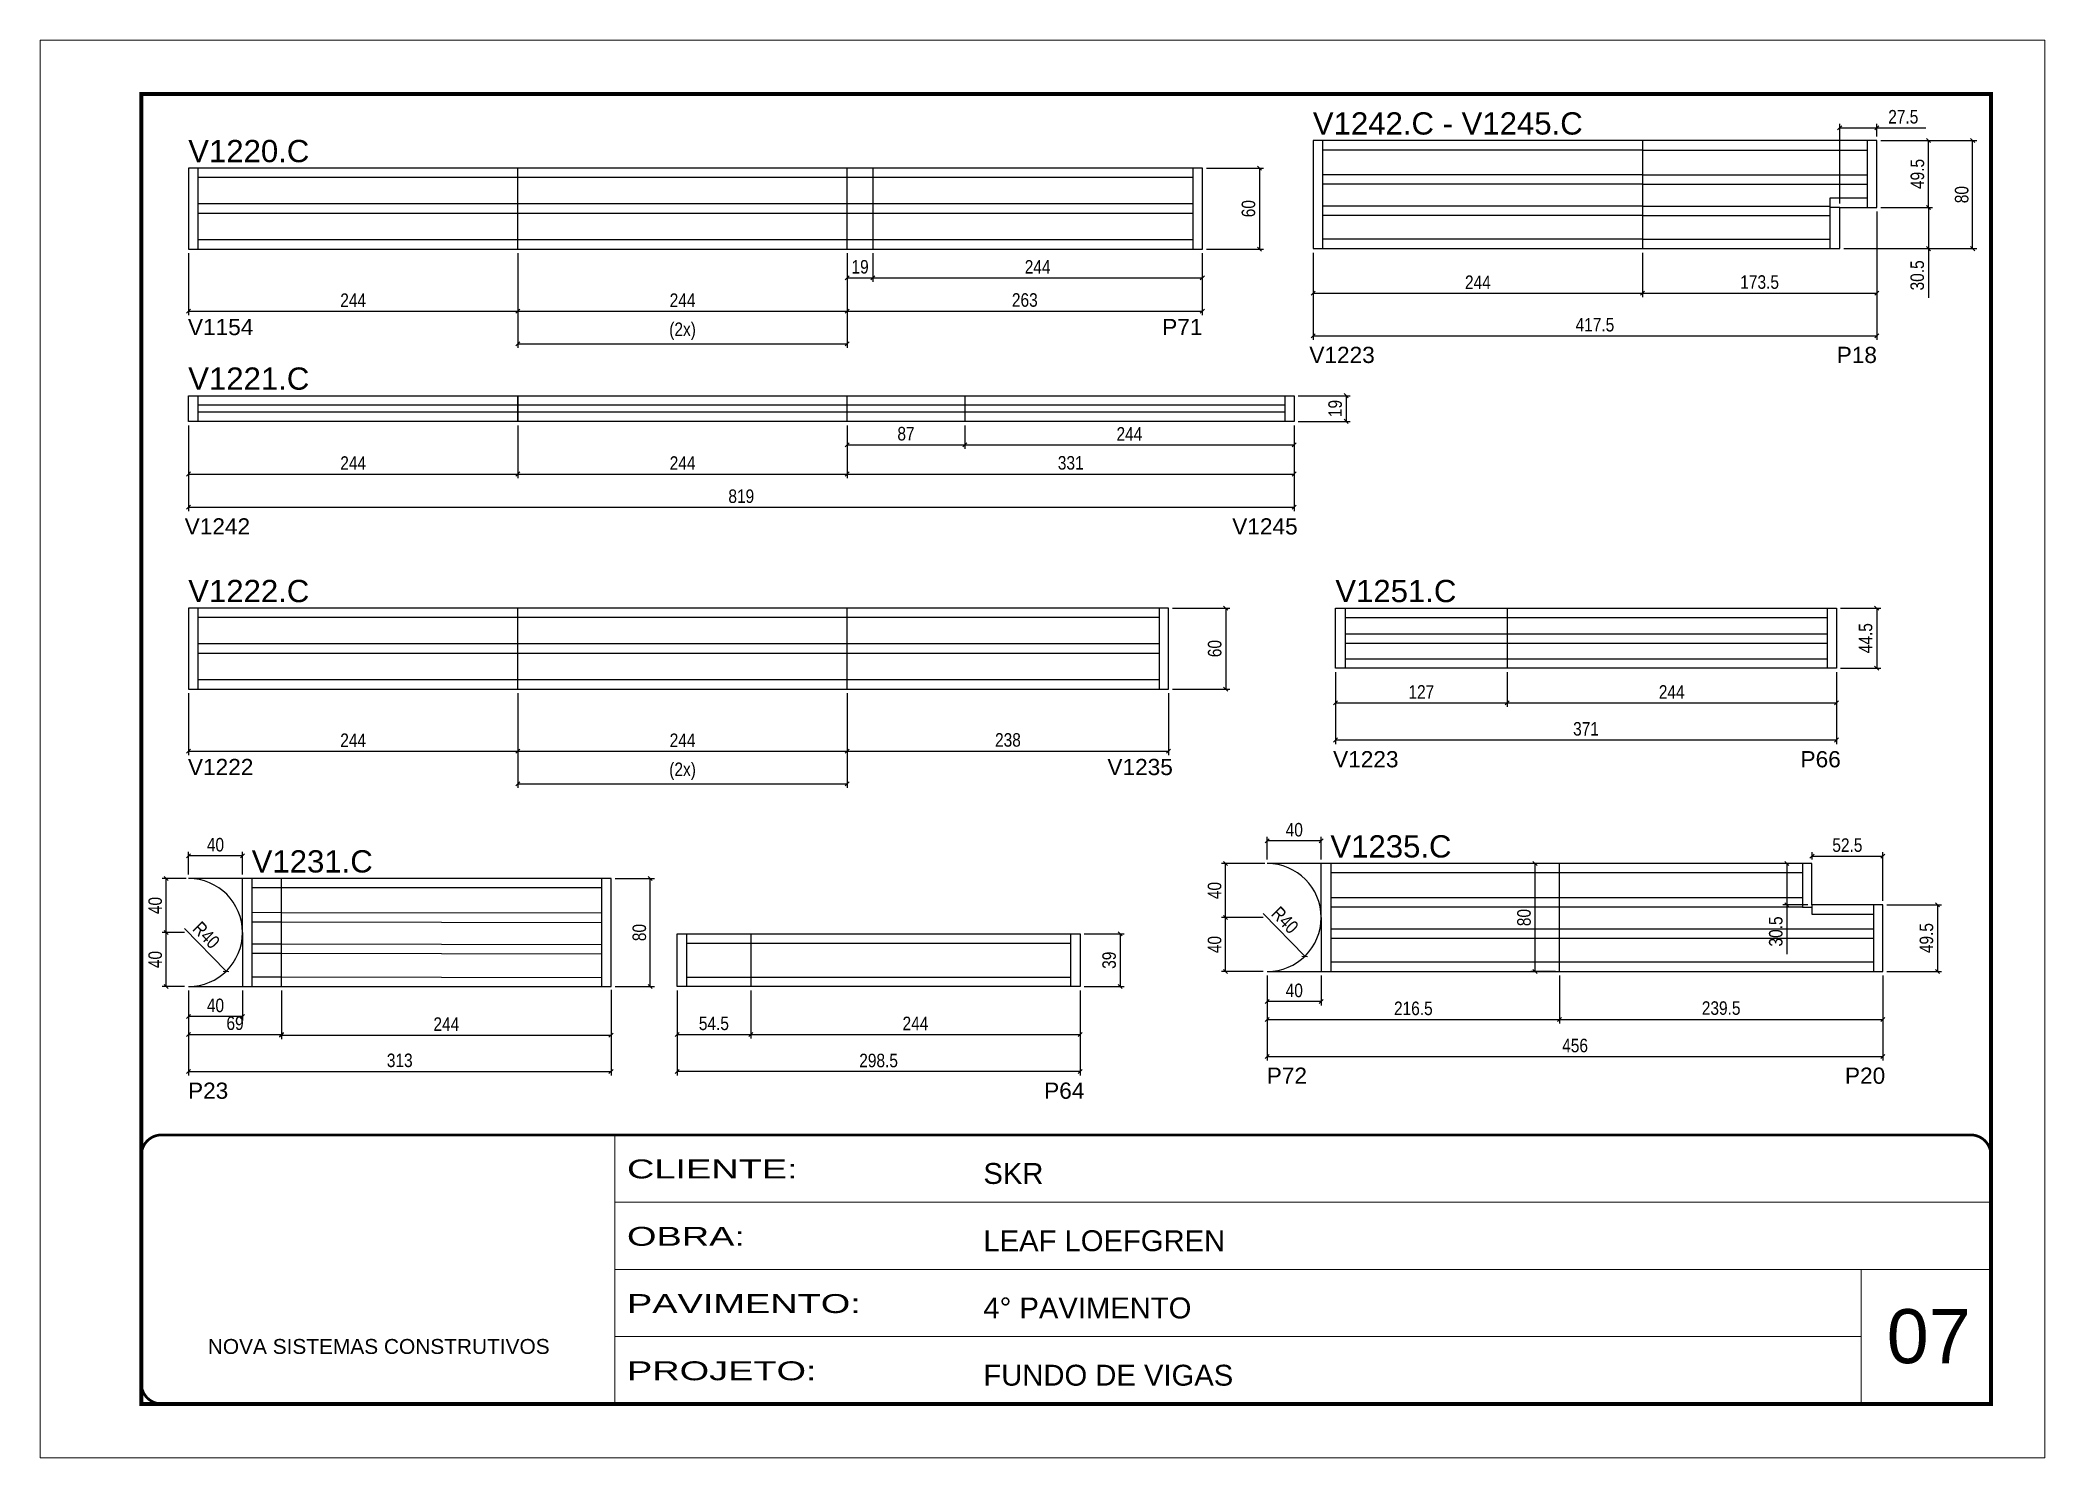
# Model space of a CAD drawing. Extents: x -4041 to 8212, y 239 to 4735.
# Drawn here: x -2456 to -971, y 2537 to 3587 of the extents above; entities that cross this region are included whole.
import ezdxf

# ---------------------------------------------------------------- set-up
doc = ezdxf.new("R2010")
doc.units = 0
doc.linetypes.add('CONTINUO', pattern=[0])
doc.linetypes.add('DASHED', pattern=[0.75, 0.5, -0.25])
for name, color, linetype in [('5', 5, 'Continuous'), ('COTA', 241, 'Continuous'), ('NOMENCLATURA', 7, 'Continuous'), ('Painéis', 200, 'Continuous'), ('SARR_2.2x7', 40, 'Continuous')]:
    doc.layers.add(name, color=color, linetype=linetype)
for name, color, linetype, lineweight in [('CARIMBO', 255, 'Continuous', 9), ('Folhas', 255, 'Continuous', 9), ('SARRAFO DE PRESSAO', 251, 'DASHED', 9)]:
    doc.layers.add(name, color=color, linetype=linetype, lineweight=lineweight)
doc.styles.add('ARIAL', font='arial.ttf')
doc.styles.add('COTA TECNICA', font='techl___.ttf', dxfattribs={"height": 10})
doc.styles.add('COTA TECNICA-50', font='techl___.ttf', dxfattribs={"height": 10})
doc.styles.get("Standard").update_dxf_attribs({"font": 'arial.ttf'})
doc.styles.add('Tecnologia', font='')
doc.styles.get('Tecnologia').set_extended_font_data('Forgotten Futurist')
doc.dimstyles.new('COTA PAINEL-50', dxfattribs={"dimtxt": 10, "dimasz": 3, "dimexe": 3, "dimexo": 3, "dimgap": 3, "dimtad": 1, "dimdec": 1, "dimzin": 12, "dimdsep": 46, "dimtxsty": 'COTA TECNICA-50', "dimblk1": 'OBLIQUE', "dimblk2": 'OBLIQUE', "dimsah": 1, "dimcen": 0.9, "dimclrd": 4, "dimclre": 4, "dimclrt": 240, "dimadec": 1, "dimazin": 3, "dimtfac": 1, "dimtdec": 1, "dimtmove": 0, "dimatfit": 3, "dimfxl": 1, "dimtolj": 1, "dimtzin": 12, "dimarcsym": 0})
doc.dimstyles.new('PAINEL', dxfattribs={"dimtxt": 10, "dimasz": 3, "dimexe": 3, "dimexo": 3, "dimgap": 3, "dimtad": 1, "dimdec": 1, "dimzin": 12, "dimdsep": 46, "dimtxsty": 'COTA TECNICA', "dimblk1": 'OBLIQUE', "dimblk2": 'OBLIQUE', "dimsah": 1, "dimcen": 0.9, "dimclrd": 4, "dimclre": 4, "dimclrt": 240, "dimadec": 1, "dimazin": 3, "dimtfac": 1, "dimtdec": 1, "dimtmove": 0, "dimatfit": 3, "dimfxl": 1, "dimtolj": 1, "dimtzin": 12, "dimarcsym": 0})

msp = doc.modelspace()

# ---------------------------------------------------------------- texts
at = {"layer": '5', "linetype": 'Continuous'}
for s, rotation, p in [('V1154', 0.00004, (-2346.78, 3368.14)), ('P71', 0.00004, (-1625.13, 3368.14)), ('V1223', 359.99996, (-1516.14, 3347.51)), ('P18', 359.99996, (-1125.52, 3347.51)), ('V1242', 359.99996, (-2349.19, 3220.51)), ('V1245', 359.99996, (-1573.26, 3220.51)), ('V1223', 359.99996, (-1498.55, 3048.07)), ('P66', 359.99996, (-1152.31, 3048.07)), ('V1222', 0.00004, (-2346.78, 3042.32)), ('V1235', 0.00004, (-1665.71, 3042.32)), ('P72', 359.99996, (-1547.71, 2813.71)), ('P20', 359.99996, (-1119.4, 2813.71)), ('P23', 359.99996, (-2346.74, 2802.6)), ('P64', 359.99996, (-1712.56, 2802.6))]:
    msp.add_text(s, height=12, rotation=rotation, dxfattribs=at).set_placement(p)
at = {"layer": 'CARIMBO', "style": 'ARIAL'}
msp.add_text('07', height=40, dxfattribs=at).set_placement((-1088.43, 2606.79))
at = {"layer": 'NOMENCLATURA', "linetype": 'Continuous'}
for s, p in [('V1242.C - V1245.C', (-1513.52, 3516.68)), ('V1220.C', (-2346.57, 3496.22)), ('V1221.C', (-2346.57, 3327.7)), ('V1222.C', (-2346.57, 3170.39)), ('V1251.C', (-1496.89, 3170.39)), ('V1231.C', (-2299.57, 2970.16)), ('V1235.C', (-1500.54, 2981.27))]:
    msp.add_text(s, height=16.5, dxfattribs=at).set_placement(p)

# ---------------------------------------------------------------- blocks, each defined once
blk = doc.blocks.new('9999999999')
at = {"color": 30, "linetype": 'CONTINUO'}
for p, q in [((98564.6, 34230.2), (98564.6, 34429.4)), ((98564.6, 34379.6), (99584, 34379.6)), ((98564.6, 34329.8), (99488, 34329.8)), ((99584, 34329.8), (99488, 34329.8)), ((99488, 34329.8), (99488, 34230.2)), ((98564.6, 34280), (99488, 34280))]:
    blk.add_line(p, q, dxfattribs=at)
at = {"color": 30, "linetype": 'CONTINUO', "const_width": 2}
blk.add_lwpolyline([(99584, 34230.2), (99584, 34414.4, 0.414214), (99569, 34429.4), (98229, 34429.4, 0.414214), (98214, 34414.4), (98214, 34245.2, 0.414214), (98229, 34230.2), (99584, 34230.2)], format="xyb", dxfattribs=at)
at = {"layer": 'Folhas'}
blk.add_lwpolyline([(98139, 34190.2), (99624, 34190.2), (99624, 35240.2), (98139, 35240.2)], close=True, dxfattribs=at)
at = {"layer": 'Folhas', "color": 30, "const_width": 3}
blk.add_lwpolyline([(98214, 34230.2), (99584, 34230.2), (99584, 35200.2), (98214, 35200.2)], close=True, dxfattribs=at)
at = {"color": 7, "linetype": 'Continuous', "ltscale": 5, "style": 'ARIAL'}
for s, height, p in [('SKR', 15.48, (98837.7, 34393.1)), ('LEAF LOEFGREN', 15.483, (98837.7, 34343.3)), ('4° PAVIMENTO', 15.483, (98837.7, 34293.5)), ('NOVA SISTEMAS CONSTRUTIVOS', 11.059, (98263.2, 34267.2)), ('FUNDO DE VIGAS', 15.483, (98837.7, 34243.7))]:
    blk.add_text(s, height=height, dxfattribs=at).set_placement(p)
at = {"layer": 'Folhas', "color": 7, "style": 'Tecnologia', "width": 1.5}
for s, p in [('CLIENTE:', (98573.7, 34397.2)), ('OBRA:', (98573.7, 34347.3)), ('PAVIMENTO:', (98573.7, 34297.5)), ('PROJETO:', (98573.7, 34247.7))]:
    blk.add_text(s, height=14, dxfattribs=at).set_placement(p)
blk = doc.blocks.new('_Oblique')
at = {"color": 0, "linetype": 'ByBlock', "lineweight": -2}
blk.add_line((-0.5, -0.5), (0.5, 0.5), dxfattribs=at)
blk = doc.blocks.new('*D32')
at = {"layer": 'COTA', "color": 4, "linetype": 'ByBlock', "lineweight": -2, "transparency": 16777216}
for p, q in [((-2346.4, 3301.3), (-2346.4, 3262.3)), ((-2102.4, 3301.3), (-2102.4, 3262.3)), ((-2346.4, 3265.3), (-2102.4, 3265.3))]:
    blk.add_line(p, q, dxfattribs=at)
at = {"layer": 'Defpoints', "color": 0, "linetype": 'ByBlock', "transparency": 16777216}
for p in [(-2346.4, 3304.3), (-2102.4, 3304.3), (-2102.4, 3265.3)]:
    blk.add_point(p, dxfattribs=at)
at = {"layer": 'COTA', "color": 4, "linetype": 'ByBlock', "lineweight": -2, "transparency": 16777216, "xscale": 3, "yscale": 3, "zscale": 3, "rotation": 180}
blk.add_blockref('_Oblique', (-2346.4, 3265.3), dxfattribs=at)
at = {"layer": 'COTA', "color": 4, "linetype": 'ByBlock', "lineweight": -2, "transparency": 16777216, "xscale": 3, "yscale": 3, "zscale": 3}
blk.add_blockref('_Oblique', (-2102.4, 3265.3), dxfattribs=at)
at = {"layer": 'COTA', "color": 240, "linetype": 'ByBlock', "transparency": 16777216, "insert": (-2224.4, 3273.4), "char_height": 10, "attachment_point": 5, "style": 'COTA TECNICA-50'}
blk.add_mtext('\\A1;244', dxfattribs=at)
blk = doc.blocks.new('*D33')
at = {"layer": 'COTA', "color": 4, "linetype": 'ByBlock', "lineweight": -2, "transparency": 16777216}
for p, q in [((-2102.4, 3301.3), (-2102.4, 3262.3)), ((-1858.4, 3301.3), (-1858.4, 3262.3)), ((-2102.4, 3265.3), (-1858.4, 3265.3))]:
    blk.add_line(p, q, dxfattribs=at)
at = {"layer": 'Defpoints', "color": 0, "linetype": 'ByBlock', "transparency": 16777216}
for p in [(-2102.4, 3304.3), (-1858.4, 3304.3), (-1858.4, 3265.3)]:
    blk.add_point(p, dxfattribs=at)
at = {"layer": 'COTA', "color": 4, "linetype": 'ByBlock', "lineweight": -2, "transparency": 16777216, "xscale": 3, "yscale": 3, "zscale": 3, "rotation": 180}
blk.add_blockref('_Oblique', (-2102.4, 3265.3), dxfattribs=at)
at = {"layer": 'COTA', "color": 4, "linetype": 'ByBlock', "lineweight": -2, "transparency": 16777216, "xscale": 3, "yscale": 3, "zscale": 3}
blk.add_blockref('_Oblique', (-1858.4, 3265.3), dxfattribs=at)
at = {"layer": 'COTA', "color": 240, "linetype": 'ByBlock', "transparency": 16777216, "insert": (-1980.4, 3273.4), "char_height": 10, "attachment_point": 5, "style": 'COTA TECNICA-50'}
blk.add_mtext('\\A1;244', dxfattribs=at)
blk = doc.blocks.new('*D34')
at = {"layer": 'COTA', "color": 4, "lineweight": -2, "transparency": 16777216}
for p, q in [((-2346.4, 3301.3), (-2346.4, 3237.7)), ((-1527.4, 3301.3), (-1527.4, 3237.7)), ((-2346.4, 3240.7), (-1527.4, 3240.7))]:
    blk.add_line(p, q, dxfattribs=at)
at = {"layer": 'Defpoints', "color": 0, "transparency": 16777216}
for p in [(-2346.4, 3304.3), (-1527.4, 3304.3), (-1527.4, 3240.7)]:
    blk.add_point(p, dxfattribs=at)
at = {"layer": 'COTA', "color": 4, "lineweight": -2, "transparency": 16777216, "xscale": 3, "yscale": 3, "zscale": 3, "rotation": 180}
blk.add_blockref('_Oblique', (-2346.4, 3240.7), dxfattribs=at)
at = {"layer": 'COTA', "color": 4, "lineweight": -2, "transparency": 16777216, "xscale": 3, "yscale": 3, "zscale": 3}
blk.add_blockref('_Oblique', (-1527.4, 3240.7), dxfattribs=at)
at = {"layer": 'COTA', "color": 240, "transparency": 16777216, "insert": (-1936.9, 3248.8), "char_height": 10, "attachment_point": 5, "style": 'COTA TECNICA'}
blk.add_mtext('\\A1;819', dxfattribs=at)
blk = doc.blocks.new('*D90')
at = {"layer": 'COTA', "color": 4, "lineweight": -2, "transparency": 16777216}
for p, q in [((-1858.4, 3301.3), (-1858.4, 3262.3)), ((-1527.4, 3301.3), (-1527.4, 3262.3)), ((-1858.4, 3265.3), (-1527.4, 3265.3))]:
    blk.add_line(p, q, dxfattribs=at)
at = {"layer": 'Defpoints', "color": 0, "transparency": 16777216}
for p in [(-1858.4, 3304.3), (-1527.4, 3304.3), (-1527.4, 3265.3)]:
    blk.add_point(p, dxfattribs=at)
at = {"layer": 'COTA', "color": 4, "lineweight": -2, "transparency": 16777216, "xscale": 3, "yscale": 3, "zscale": 3, "rotation": 180}
blk.add_blockref('_Oblique', (-1858.4, 3265.3), dxfattribs=at)
at = {"layer": 'COTA', "color": 4, "lineweight": -2, "transparency": 16777216, "xscale": 3, "yscale": 3, "zscale": 3}
blk.add_blockref('_Oblique', (-1527.4, 3265.3), dxfattribs=at)
at = {"layer": 'COTA', "color": 240, "transparency": 16777216, "insert": (-1692.9, 3273.5), "char_height": 10, "attachment_point": 5, "style": 'COTA TECNICA'}
blk.add_mtext('\\A1;331', dxfattribs=at)
blk = doc.blocks.new('*D35')
at = {"layer": 'COTA', "color": 4, "lineweight": -2, "transparency": 16777216}
for p, q in [((-1524.4, 3323.3), (-1485.9, 3323.3)), ((-1488.9, 3323.3), (-1488.9, 3304.3)), ((-1524.4, 3304.3), (-1485.9, 3304.3))]:
    blk.add_line(p, q, dxfattribs=at)
at = {"layer": 'Defpoints', "color": 0, "transparency": 16777216}
for p in [(-1527.4, 3323.3), (-1527.4, 3304.3), (-1488.9, 3304.3)]:
    blk.add_point(p, dxfattribs=at)
at = {"layer": 'COTA', "color": 4, "lineweight": -2, "transparency": 16777216, "xscale": 3, "yscale": 3, "zscale": 3}
for p, rotation in [((-1488.9, 3323.3), 90), ((-1488.9, 3304.3), 270)]:
    blk.add_blockref('_Oblique', p, dxfattribs=dict(at, rotation=rotation))
at = {"layer": 'COTA', "color": 240, "transparency": 16777216, "insert": (-1497, 3313.8), "char_height": 10, "attachment_point": 5, "rotation": 90, "style": 'COTA TECNICA'}
blk.add_mtext('\\A1;19', dxfattribs=at)
blk = doc.blocks.new('*D75')
at = {"layer": 'COTA', "color": 4, "lineweight": -2, "transparency": 16777216}
for p, q in [((-1858.4, 3301.3), (-1858.4, 3284)), ((-1771.4, 3301.3), (-1771.4, 3284)), ((-1858.4, 3287), (-1771.4, 3287))]:
    blk.add_line(p, q, dxfattribs=at)
at = {"layer": 'Defpoints', "color": 0, "transparency": 16777216}
for p in [(-1858.4, 3304.3), (-1771.4, 3304.3), (-1771.4, 3287)]:
    blk.add_point(p, dxfattribs=at)
at = {"layer": 'COTA', "color": 4, "lineweight": -2, "transparency": 16777216, "xscale": 3, "yscale": 3, "zscale": 3, "rotation": 180}
blk.add_blockref('_Oblique', (-1858.4, 3287), dxfattribs=at)
at = {"layer": 'COTA', "color": 4, "lineweight": -2, "transparency": 16777216, "xscale": 3, "yscale": 3, "zscale": 3}
blk.add_blockref('_Oblique', (-1771.4, 3287), dxfattribs=at)
at = {"layer": 'COTA', "color": 240, "transparency": 16777216, "insert": (-1814.9, 3295.1), "char_height": 10, "attachment_point": 5, "style": 'COTA TECNICA'}
blk.add_mtext('\\A1;87', dxfattribs=at)
blk = doc.blocks.new('*D76')
at = {"layer": 'COTA', "color": 4, "lineweight": -2, "transparency": 16777216}
for p, q in [((-1771.4, 3301.3), (-1771.4, 3284)), ((-1527.4, 3301.3), (-1527.4, 3284)), ((-1771.4, 3287), (-1527.4, 3287))]:
    blk.add_line(p, q, dxfattribs=at)
at = {"layer": 'Defpoints', "color": 0, "transparency": 16777216}
for p in [(-1771.4, 3304.3), (-1527.4, 3304.3), (-1527.4, 3287)]:
    blk.add_point(p, dxfattribs=at)
at = {"layer": 'COTA', "color": 4, "lineweight": -2, "transparency": 16777216, "xscale": 3, "yscale": 3, "zscale": 3, "rotation": 180}
blk.add_blockref('_Oblique', (-1771.4, 3287), dxfattribs=at)
at = {"layer": 'COTA', "color": 4, "lineweight": -2, "transparency": 16777216, "xscale": 3, "yscale": 3, "zscale": 3}
blk.add_blockref('_Oblique', (-1527.4, 3287), dxfattribs=at)
at = {"layer": 'COTA', "color": 240, "transparency": 16777216, "insert": (-1649.4, 3295), "char_height": 10, "attachment_point": 5, "style": 'COTA TECNICA'}
blk.add_mtext('\\A1;244', dxfattribs=at)
blk = doc.blocks.new('*D77')
at = {"layer": 'COTA', "color": 4, "lineweight": -2, "transparency": 16777216}
for p, q in [((-2346.4, 3428.8), (-2346.4, 3382.9)), ((-2102.4, 3428.8), (-2102.4, 3382.9)), ((-2346.4, 3385.9), (-2102.4, 3385.9))]:
    blk.add_line(p, q, dxfattribs=at)
at = {"layer": 'Defpoints', "color": 0, "transparency": 16777216}
for p in [(-2346.4, 3431.8), (-2102.4, 3431.8), (-2102.4, 3385.9)]:
    blk.add_point(p, dxfattribs=at)
at = {"layer": 'COTA', "color": 4, "lineweight": -2, "transparency": 16777216, "xscale": 3, "yscale": 3, "zscale": 3, "rotation": 180}
blk.add_blockref('_Oblique', (-2346.4, 3385.9), dxfattribs=at)
at = {"layer": 'COTA', "color": 4, "lineweight": -2, "transparency": 16777216, "xscale": 3, "yscale": 3, "zscale": 3}
blk.add_blockref('_Oblique', (-2102.4, 3385.9), dxfattribs=at)
at = {"layer": 'COTA', "color": 240, "transparency": 16777216, "insert": (-2224.4, 3394), "char_height": 10, "attachment_point": 5, "style": 'COTA TECNICA'}
blk.add_mtext('\\A1;244', dxfattribs=at)
blk = doc.blocks.new('*D78')
at = {"layer": 'COTA', "color": 4, "lineweight": -2, "transparency": 16777216}
for p, q in [((-2102.4, 3428.8), (-2102.4, 3382.9)), ((-1858.4, 3428.8), (-1858.4, 3382.9)), ((-2102.4, 3385.9), (-1858.4, 3385.9))]:
    blk.add_line(p, q, dxfattribs=at)
at = {"layer": 'Defpoints', "color": 0, "transparency": 16777216}
for p in [(-2102.4, 3431.8), (-1858.4, 3431.8), (-1858.4, 3385.9)]:
    blk.add_point(p, dxfattribs=at)
at = {"layer": 'COTA', "color": 4, "lineweight": -2, "transparency": 16777216, "xscale": 3, "yscale": 3, "zscale": 3, "rotation": 180}
blk.add_blockref('_Oblique', (-2102.4, 3385.9), dxfattribs=at)
at = {"layer": 'COTA', "color": 4, "lineweight": -2, "transparency": 16777216, "xscale": 3, "yscale": 3, "zscale": 3}
blk.add_blockref('_Oblique', (-1858.4, 3385.9), dxfattribs=at)
at = {"layer": 'COTA', "color": 240, "transparency": 16777216, "insert": (-1980.4, 3394), "char_height": 10, "attachment_point": 5, "style": 'COTA TECNICA'}
blk.add_mtext('\\A1;244', dxfattribs=at)
blk = doc.blocks.new('*D79')
at = {"layer": 'COTA', "color": 4, "lineweight": -2, "transparency": 16777216}
for p, q in [((-1858.4, 3428.8), (-1858.4, 3382.9)), ((-1595.4, 3428.8), (-1595.4, 3382.9)), ((-1858.4, 3385.9), (-1595.4, 3385.9))]:
    blk.add_line(p, q, dxfattribs=at)
at = {"layer": 'Defpoints', "color": 0, "transparency": 16777216}
for p in [(-1858.4, 3431.8), (-1595.4, 3431.8), (-1595.4, 3385.9)]:
    blk.add_point(p, dxfattribs=at)
at = {"layer": 'COTA', "color": 4, "lineweight": -2, "transparency": 16777216, "xscale": 3, "yscale": 3, "zscale": 3, "rotation": 180}
blk.add_blockref('_Oblique', (-1858.4, 3385.9), dxfattribs=at)
at = {"layer": 'COTA', "color": 4, "lineweight": -2, "transparency": 16777216, "xscale": 3, "yscale": 3, "zscale": 3}
blk.add_blockref('_Oblique', (-1595.4, 3385.9), dxfattribs=at)
at = {"layer": 'COTA', "color": 240, "transparency": 16777216, "insert": (-1726.9, 3394.1), "char_height": 10, "attachment_point": 5, "style": 'COTA TECNICA'}
blk.add_mtext('\\A1;263', dxfattribs=at)
blk = doc.blocks.new('*D80')
at = {"layer": 'COTA', "color": 4, "lineweight": -2, "transparency": 16777216}
for p, q in [((-1592.4, 3491.8), (-1550.1, 3491.8)), ((-1553.1, 3491.8), (-1553.1, 3431.8)), ((-1592.4, 3431.8), (-1550.1, 3431.8))]:
    blk.add_line(p, q, dxfattribs=at)
at = {"layer": 'Defpoints', "color": 0, "transparency": 16777216}
for p in [(-1595.4, 3491.8), (-1595.4, 3431.8), (-1553.1, 3431.8)]:
    blk.add_point(p, dxfattribs=at)
at = {"layer": 'COTA', "color": 4, "lineweight": -2, "transparency": 16777216, "xscale": 3, "yscale": 3, "zscale": 3}
for p, rotation in [((-1553.1, 3491.8), 90), ((-1553.1, 3431.8), 270)]:
    blk.add_blockref('_Oblique', p, dxfattribs=dict(at, rotation=rotation))
at = {"layer": 'COTA', "color": 240, "transparency": 16777216, "insert": (-1561.2, 3461.8), "char_height": 10, "attachment_point": 5, "rotation": 90, "style": 'COTA TECNICA'}
blk.add_mtext('\\A1;60', dxfattribs=at)
blk = doc.blocks.new('*D81')
at = {"layer": 'COTA', "color": 4, "lineweight": -2, "transparency": 16777216}
for p, q in [((-2102.4, 3428.8), (-2102.4, 3358.7)), ((-1858.4, 3428.8), (-1858.4, 3358.7)), ((-2102.4, 3361.7), (-1858.4, 3361.7))]:
    blk.add_line(p, q, dxfattribs=at)
at = {"layer": 'Defpoints', "color": 0, "transparency": 16777216}
for p in [(-2102.4, 3431.8), (-1858.4, 3431.8), (-1858.4, 3361.7)]:
    blk.add_point(p, dxfattribs=at)
at = {"layer": 'COTA', "color": 4, "lineweight": -2, "transparency": 16777216, "xscale": 3, "yscale": 3, "zscale": 3, "rotation": 180}
blk.add_blockref('_Oblique', (-2102.4, 3361.7), dxfattribs=at)
at = {"layer": 'COTA', "color": 4, "lineweight": -2, "transparency": 16777216, "xscale": 3, "yscale": 3, "zscale": 3}
blk.add_blockref('_Oblique', (-1858.4, 3361.7), dxfattribs=at)
at = {"layer": 'COTA', "color": 240, "transparency": 16777216, "insert": (-1980.4, 3371), "char_height": 10, "attachment_point": 5, "style": 'COTA TECNICA'}
blk.add_mtext('\\A1;(2x)', dxfattribs=at)
blk = doc.blocks.new('*D71')
at = {"layer": 'COTA', "color": 4, "lineweight": -2, "transparency": 16777216}
for p, q in [((-1858.4, 3428.8), (-1858.4, 3407.6)), ((-1839.4, 3428.8), (-1839.4, 3407.6)), ((-1858.4, 3410.6), (-1839.4, 3410.6))]:
    blk.add_line(p, q, dxfattribs=at)
at = {"layer": 'Defpoints', "color": 0, "transparency": 16777216}
for p in [(-1858.4, 3431.8), (-1839.4, 3431.8), (-1839.4, 3410.6)]:
    blk.add_point(p, dxfattribs=at)
at = {"layer": 'COTA', "color": 4, "lineweight": -2, "transparency": 16777216, "xscale": 3, "yscale": 3, "zscale": 3, "rotation": 180}
blk.add_blockref('_Oblique', (-1858.4, 3410.6), dxfattribs=at)
at = {"layer": 'COTA', "color": 4, "lineweight": -2, "transparency": 16777216, "xscale": 3, "yscale": 3, "zscale": 3}
blk.add_blockref('_Oblique', (-1839.4, 3410.6), dxfattribs=at)
at = {"layer": 'COTA', "color": 240, "transparency": 16777216, "insert": (-1848.9, 3418.7), "char_height": 10, "attachment_point": 5, "style": 'COTA TECNICA'}
blk.add_mtext('\\A1;19', dxfattribs=at)
blk = doc.blocks.new('*D72')
at = {"layer": 'COTA', "color": 4, "lineweight": -2, "transparency": 16777216}
for p, q in [((-1839.4, 3428.8), (-1839.4, 3407.6)), ((-1595.4, 3428.8), (-1595.4, 3407.6)), ((-1839.4, 3410.6), (-1595.4, 3410.6))]:
    blk.add_line(p, q, dxfattribs=at)
at = {"layer": 'Defpoints', "color": 0, "transparency": 16777216}
for p in [(-1839.4, 3431.8), (-1595.4, 3431.8), (-1595.4, 3410.6)]:
    blk.add_point(p, dxfattribs=at)
at = {"layer": 'COTA', "color": 4, "lineweight": -2, "transparency": 16777216, "xscale": 3, "yscale": 3, "zscale": 3, "rotation": 180}
blk.add_blockref('_Oblique', (-1839.4, 3410.6), dxfattribs=at)
at = {"layer": 'COTA', "color": 4, "lineweight": -2, "transparency": 16777216, "xscale": 3, "yscale": 3, "zscale": 3}
blk.add_blockref('_Oblique', (-1595.4, 3410.6), dxfattribs=at)
at = {"layer": 'COTA', "color": 240, "transparency": 16777216, "insert": (-1717.4, 3418.7), "char_height": 10, "attachment_point": 5, "style": 'COTA TECNICA'}
blk.add_mtext('\\A1;244', dxfattribs=at)
blk = doc.blocks.new('*D126')
at = {"layer": 'COTA', "color": 4, "lineweight": -2, "transparency": 16777216}
for p, q in [((-2346.4, 3103), (-2346.4, 3057.1)), ((-2102.4, 3103), (-2102.4, 3057.1)), ((-2346.4, 3060.1), (-2102.4, 3060.1))]:
    blk.add_line(p, q, dxfattribs=at)
at = {"layer": 'Defpoints', "color": 0, "transparency": 16777216}
for p in [(-2346.4, 3106), (-2102.4, 3106), (-2102.4, 3060.1)]:
    blk.add_point(p, dxfattribs=at)
at = {"layer": 'COTA', "color": 4, "lineweight": -2, "transparency": 16777216, "xscale": 3, "yscale": 3, "zscale": 3, "rotation": 180}
blk.add_blockref('_Oblique', (-2346.4, 3060.1), dxfattribs=at)
at = {"layer": 'COTA', "color": 4, "lineweight": -2, "transparency": 16777216, "xscale": 3, "yscale": 3, "zscale": 3}
blk.add_blockref('_Oblique', (-2102.4, 3060.1), dxfattribs=at)
at = {"layer": 'COTA', "color": 240, "transparency": 16777216, "insert": (-2224.4, 3068.1), "char_height": 10, "attachment_point": 5, "style": 'COTA TECNICA'}
blk.add_mtext('\\A1;244', dxfattribs=at)
blk = doc.blocks.new('*D127')
at = {"layer": 'COTA', "color": 4, "lineweight": -2, "transparency": 16777216}
for p, q in [((-2102.4, 3103), (-2102.4, 3057.1)), ((-1858.4, 3103), (-1858.4, 3057.1)), ((-2102.4, 3060.1), (-1858.4, 3060.1))]:
    blk.add_line(p, q, dxfattribs=at)
at = {"layer": 'Defpoints', "color": 0, "transparency": 16777216}
for p in [(-2102.4, 3106), (-1858.4, 3106), (-1858.4, 3060.1)]:
    blk.add_point(p, dxfattribs=at)
at = {"layer": 'COTA', "color": 4, "lineweight": -2, "transparency": 16777216, "xscale": 3, "yscale": 3, "zscale": 3, "rotation": 180}
blk.add_blockref('_Oblique', (-2102.4, 3060.1), dxfattribs=at)
at = {"layer": 'COTA', "color": 4, "lineweight": -2, "transparency": 16777216, "xscale": 3, "yscale": 3, "zscale": 3}
blk.add_blockref('_Oblique', (-1858.4, 3060.1), dxfattribs=at)
at = {"layer": 'COTA', "color": 240, "transparency": 16777216, "insert": (-1980.4, 3068.1), "char_height": 10, "attachment_point": 5, "style": 'COTA TECNICA'}
blk.add_mtext('\\A1;244', dxfattribs=at)
blk = doc.blocks.new('*D128')
at = {"layer": 'COTA', "color": 4, "lineweight": -2, "transparency": 16777216}
for p, q in [((-1858.4, 3103), (-1858.4, 3057.1)), ((-1620.4, 3103), (-1620.4, 3057.1)), ((-1858.4, 3060.1), (-1620.4, 3060.1))]:
    blk.add_line(p, q, dxfattribs=at)
at = {"layer": 'Defpoints', "color": 0, "transparency": 16777216}
for p in [(-1858.4, 3106), (-1620.4, 3106), (-1620.4, 3060.1)]:
    blk.add_point(p, dxfattribs=at)
at = {"layer": 'COTA', "color": 4, "lineweight": -2, "transparency": 16777216, "xscale": 3, "yscale": 3, "zscale": 3, "rotation": 180}
blk.add_blockref('_Oblique', (-1858.4, 3060.1), dxfattribs=at)
at = {"layer": 'COTA', "color": 4, "lineweight": -2, "transparency": 16777216, "xscale": 3, "yscale": 3, "zscale": 3}
blk.add_blockref('_Oblique', (-1620.4, 3060.1), dxfattribs=at)
at = {"layer": 'COTA', "color": 240, "transparency": 16777216, "insert": (-1739.4, 3068.3), "char_height": 10, "attachment_point": 5, "style": 'COTA TECNICA'}
blk.add_mtext('\\A1;238', dxfattribs=at)
blk = doc.blocks.new('*D129')
at = {"layer": 'COTA', "color": 4, "lineweight": -2, "transparency": 16777216}
for p, q in [((-1617.4, 3166), (-1575.1, 3166)), ((-1578.1, 3166), (-1578.1, 3106)), ((-1617.4, 3106), (-1575.1, 3106))]:
    blk.add_line(p, q, dxfattribs=at)
at = {"layer": 'Defpoints', "color": 0, "transparency": 16777216}
for p in [(-1620.4, 3166), (-1620.4, 3106), (-1578.1, 3106)]:
    blk.add_point(p, dxfattribs=at)
at = {"layer": 'COTA', "color": 4, "lineweight": -2, "transparency": 16777216, "xscale": 3, "yscale": 3, "zscale": 3}
for p, rotation in [((-1578.1, 3166), 90), ((-1578.1, 3106), 270)]:
    blk.add_blockref('_Oblique', p, dxfattribs=dict(at, rotation=rotation))
at = {"layer": 'COTA', "color": 240, "transparency": 16777216, "insert": (-1586.2, 3136), "char_height": 10, "attachment_point": 5, "rotation": 90, "style": 'COTA TECNICA'}
blk.add_mtext('\\A1;60', dxfattribs=at)
blk = doc.blocks.new('*D130')
at = {"layer": 'COTA', "color": 4, "lineweight": -2, "transparency": 16777216}
for p, q in [((-2102.4, 3103), (-2102.4, 3032.9)), ((-1858.4, 3103), (-1858.4, 3032.9)), ((-2102.4, 3035.9), (-1858.4, 3035.9))]:
    blk.add_line(p, q, dxfattribs=at)
at = {"layer": 'Defpoints', "color": 0, "transparency": 16777216}
for p in [(-2102.4, 3106), (-1858.4, 3106), (-1858.4, 3035.9)]:
    blk.add_point(p, dxfattribs=at)
at = {"layer": 'COTA', "color": 4, "lineweight": -2, "transparency": 16777216, "xscale": 3, "yscale": 3, "zscale": 3, "rotation": 180}
blk.add_blockref('_Oblique', (-2102.4, 3035.9), dxfattribs=at)
at = {"layer": 'COTA', "color": 4, "lineweight": -2, "transparency": 16777216, "xscale": 3, "yscale": 3, "zscale": 3}
blk.add_blockref('_Oblique', (-1858.4, 3035.9), dxfattribs=at)
at = {"layer": 'COTA', "color": 240, "transparency": 16777216, "insert": (-1980.4, 3045.1), "char_height": 10, "attachment_point": 5, "style": 'COTA TECNICA'}
blk.add_mtext('\\A1;(2x)', dxfattribs=at)
blk = doc.blocks.new('*D39')
at = {"layer": 'COTA', "color": 4, "lineweight": -2, "transparency": 16777216}
for p, q in [((-2346.4, 2882.7), (-2346.4, 2819.8)), ((-2033.4, 2882.7), (-2033.4, 2819.8)), ((-2346.4, 2822.8), (-2033.4, 2822.8))]:
    blk.add_line(p, q, dxfattribs=at)
at = {"layer": 'Defpoints', "color": 0, "transparency": 16777216}
for p in [(-2346.4, 2885.7), (-2033.4, 2885.7), (-2033.4, 2822.8)]:
    blk.add_point(p, dxfattribs=at)
at = {"layer": 'COTA', "color": 4, "lineweight": -2, "transparency": 16777216, "xscale": 3, "yscale": 3, "zscale": 3, "rotation": 180}
blk.add_blockref('_Oblique', (-2346.4, 2822.8), dxfattribs=at)
at = {"layer": 'COTA', "color": 4, "lineweight": -2, "transparency": 16777216, "xscale": 3, "yscale": 3, "zscale": 3}
blk.add_blockref('_Oblique', (-2033.4, 2822.8), dxfattribs=at)
at = {"layer": 'COTA', "color": 240, "transparency": 16777216, "insert": (-2189.9, 2831), "char_height": 10, "attachment_point": 5, "style": 'COTA TECNICA'}
blk.add_mtext('\\A1;313', dxfattribs=at)
blk = doc.blocks.new('*D40')
at = {"layer": 'COTA', "color": 4, "lineweight": -2, "transparency": 16777216}
for p, q in [((-1984.4, 2882.7), (-1984.4, 2819.8)), ((-1685.9, 2882.7), (-1685.9, 2819.8)), ((-1685.9, 2822.8), (-1984.4, 2822.8))]:
    blk.add_line(p, q, dxfattribs=at)
at = {"layer": 'Defpoints', "color": 0, "transparency": 16777216}
for p in [(-1984.4, 2885.7), (-1685.9, 2885.7), (-1984.4, 2822.8)]:
    blk.add_point(p, dxfattribs=at)
at = {"layer": 'COTA', "color": 4, "lineweight": -2, "transparency": 16777216, "xscale": 3, "yscale": 3, "zscale": 3, "rotation": 180}
blk.add_blockref('_Oblique', (-1984.4, 2822.8), dxfattribs=at)
at = {"layer": 'COTA', "color": 4, "lineweight": -2, "transparency": 16777216, "xscale": 3, "yscale": 3, "zscale": 3}
blk.add_blockref('_Oblique', (-1685.9, 2822.8), dxfattribs=at)
at = {"layer": 'COTA', "color": 240, "transparency": 16777216, "insert": (-1835.2, 2830.9), "char_height": 10, "attachment_point": 5, "style": 'COTA TECNICA'}
blk.add_mtext('\\A1;298.5', dxfattribs=at)
blk = doc.blocks.new('*D41')
at = {"layer": 'COTA', "color": 4, "lineweight": -2, "transparency": 16777216}
for p, q in [((-1682.9, 2924.7), (-1653.2, 2924.7)), ((-1656.2, 2924.7), (-1656.2, 2885.7)), ((-1682.9, 2885.7), (-1653.2, 2885.7))]:
    blk.add_line(p, q, dxfattribs=at)
at = {"layer": 'Defpoints', "color": 0, "transparency": 16777216}
for p in [(-1685.9, 2924.7), (-1685.9, 2885.7), (-1656.2, 2885.7)]:
    blk.add_point(p, dxfattribs=at)
at = {"layer": 'COTA', "color": 4, "lineweight": -2, "transparency": 16777216, "xscale": 3, "yscale": 3, "zscale": 3}
for p, rotation in [((-1656.2, 2924.7), 90), ((-1656.2, 2885.7), 270)]:
    blk.add_blockref('_Oblique', p, dxfattribs=dict(at, rotation=rotation))
at = {"layer": 'COTA', "color": 240, "transparency": 16777216, "insert": (-1664.4, 2905.2), "char_height": 10, "attachment_point": 5, "rotation": 90, "style": 'COTA TECNICA'}
blk.add_mtext('\\A1;39', dxfattribs=at)
blk = doc.blocks.new('*D42')
at = {"layer": 'COTA', "color": 4, "lineweight": -2, "transparency": 16777216}
for p, q in [((-2349.4, 2925.7), (-2365.9, 2925.7)), ((-2362.9, 2885.7), (-2362.9, 2925.7)), ((-2349.4, 2885.7), (-2365.9, 2885.7))]:
    blk.add_line(p, q, dxfattribs=at)
at = {"layer": 'Defpoints', "color": 0, "transparency": 16777216}
for p in [(-2362.9, 2925.7), (-2346.4, 2925.7), (-2346.4, 2885.7)]:
    blk.add_point(p, dxfattribs=at)
at = {"layer": 'COTA', "color": 4, "lineweight": -2, "transparency": 16777216, "xscale": 3, "yscale": 3, "zscale": 3}
for p, rotation in [((-2362.9, 2925.7), 90), ((-2362.9, 2885.7), 270)]:
    blk.add_blockref('_Oblique', p, dxfattribs=dict(at, rotation=rotation))
at = {"layer": 'COTA', "color": 240, "transparency": 16777216, "insert": (-2371, 2905.7), "char_height": 10, "attachment_point": 5, "rotation": 90, "style": 'COTA TECNICA'}
blk.add_mtext('\\A1;40', dxfattribs=at)
blk = doc.blocks.new('*D43')
at = {"layer": 'COTA', "color": 4, "lineweight": -2, "transparency": 16777216}
for p, q in [((-2348.1, 2965.7), (-2365.9, 2965.7)), ((-2362.9, 2925.7), (-2362.9, 2965.7)), ((-2349.4, 2925.7), (-2365.9, 2925.7))]:
    blk.add_line(p, q, dxfattribs=at)
at = {"layer": 'Defpoints', "color": 0, "transparency": 16777216}
for p in [(-2362.9, 2965.7), (-2345.1, 2965.7), (-2346.4, 2925.7)]:
    blk.add_point(p, dxfattribs=at)
at = {"layer": 'COTA', "color": 4, "lineweight": -2, "transparency": 16777216, "xscale": 3, "yscale": 3, "zscale": 3}
for p, rotation in [((-2362.9, 2965.7), 90), ((-2362.9, 2925.7), 270)]:
    blk.add_blockref('_Oblique', p, dxfattribs=dict(at, rotation=rotation))
at = {"layer": 'COTA', "color": 240, "transparency": 16777216, "insert": (-2371, 2945.7), "char_height": 10, "attachment_point": 5, "rotation": 90, "style": 'COTA TECNICA'}
blk.add_mtext('\\A1;40', dxfattribs=at)
blk = doc.blocks.new('*D44')
at = {"layer": 'COTA', "color": 4, "lineweight": -2, "transparency": 16777216}
for p, q in [((-2346.4, 2968.7), (-2346.4, 2985.6)), ((-2306.4, 2968.7), (-2306.4, 2985.6)), ((-2306.4, 2982.6), (-2346.4, 2982.6))]:
    blk.add_line(p, q, dxfattribs=at)
at = {"layer": 'Defpoints', "color": 0, "transparency": 16777216}
for p in [(-2346.4, 2982.6), (-2346.4, 2965.7), (-2306.4, 2965.7)]:
    blk.add_point(p, dxfattribs=at)
at = {"layer": 'COTA', "color": 4, "lineweight": -2, "transparency": 16777216, "xscale": 3, "yscale": 3, "zscale": 3, "rotation": 180}
blk.add_blockref('_Oblique', (-2346.4, 2982.6), dxfattribs=at)
at = {"layer": 'COTA', "color": 4, "lineweight": -2, "transparency": 16777216, "xscale": 3, "yscale": 3, "zscale": 3}
blk.add_blockref('_Oblique', (-2306.4, 2982.6), dxfattribs=at)
at = {"layer": 'COTA', "color": 240, "transparency": 16777216, "insert": (-2326.4, 2990.7), "char_height": 10, "attachment_point": 5, "style": 'COTA TECNICA'}
blk.add_mtext('\\A1;40', dxfattribs=at)
blk = doc.blocks.new('*D45')
at = {"layer": 'COTA', "color": 4, "lineweight": -2, "transparency": 16777216}
for p, q in [((-2346.4, 2882.7), (-2346.4, 2860.6)), ((-2306.4, 2882.7), (-2306.4, 2860.6)), ((-2306.4, 2863.6), (-2346.4, 2863.6))]:
    blk.add_line(p, q, dxfattribs=at)
at = {"layer": 'Defpoints', "color": 0, "transparency": 16777216}
for p in [(-2346.4, 2885.7), (-2306.4, 2885.7), (-2346.4, 2863.6)]:
    blk.add_point(p, dxfattribs=at)
at = {"layer": 'COTA', "color": 4, "lineweight": -2, "transparency": 16777216, "xscale": 3, "yscale": 3, "zscale": 3, "rotation": 180}
blk.add_blockref('_Oblique', (-2346.4, 2863.6), dxfattribs=at)
at = {"layer": 'COTA', "color": 4, "lineweight": -2, "transparency": 16777216, "xscale": 3, "yscale": 3, "zscale": 3}
blk.add_blockref('_Oblique', (-2306.4, 2863.6), dxfattribs=at)
at = {"layer": 'COTA', "color": 240, "transparency": 16777216, "insert": (-2326.4, 2871.7), "char_height": 10, "attachment_point": 5, "style": 'COTA TECNICA'}
blk.add_mtext('\\A1;40', dxfattribs=at)
blk = doc.blocks.new('*D46')
at = {"layer": 'COTA', "color": 4, "lineweight": -2, "transparency": 16777216}
blk.add_line((-2349.3, 2928.8), (-2318.5, 2897), dxfattribs=at)
at = {"layer": 'Defpoints', "color": 0, "transparency": 16777216}
for p in [(-2346.4, 2925.7), (-2318.5, 2897)]:
    blk.add_point(p, dxfattribs=at)
at = {"layer": 'COTA', "color": 4, "lineweight": -2, "transparency": 16777216, "xscale": 3, "yscale": 3, "zscale": 3, "rotation": 314.1689879656072}
blk.add_blockref('_Oblique', (-2318.5, 2897), dxfattribs=at)
at = {"layer": 'COTA', "color": 240, "transparency": 16777216, "insert": (-2333.2, 2923.8), "char_height": 10, "attachment_point": 5, "rotation": 314.169, "style": 'COTA TECNICA'}
blk.add_mtext('\\A1;R40', dxfattribs=at)
blk = doc.blocks.new('*D47')
at = {"layer": 'COTA', "color": 4, "lineweight": -2, "transparency": 16777216}
for p, q in [((-2030.4, 2965.7), (-2001.3, 2965.7)), ((-2004.3, 2885.7), (-2004.3, 2965.7)), ((-2030.4, 2885.7), (-2001.3, 2885.7))]:
    blk.add_line(p, q, dxfattribs=at)
at = {"layer": 'Defpoints', "color": 0, "transparency": 16777216}
for p in [(-2033.4, 2965.7), (-2004.3, 2965.7), (-2033.4, 2885.7)]:
    blk.add_point(p, dxfattribs=at)
at = {"layer": 'COTA', "color": 4, "lineweight": -2, "transparency": 16777216, "xscale": 3, "yscale": 3, "zscale": 3}
for p, rotation in [((-2004.3, 2965.7), 90), ((-2004.3, 2885.7), 270)]:
    blk.add_blockref('_Oblique', p, dxfattribs=dict(at, rotation=rotation))
at = {"layer": 'COTA', "color": 240, "transparency": 16777216, "insert": (-2012.4, 2925.7), "char_height": 10, "attachment_point": 5, "rotation": 90, "style": 'COTA TECNICA'}
blk.add_mtext('\\A1;80', dxfattribs=at)
blk = doc.blocks.new('*D110')
at = {"layer": 'COTA', "color": 4, "lineweight": -2, "transparency": 16777216}
for p, q in [((-2346.4, 2882.7), (-2346.4, 2847.3)), ((-2277.4, 2882.7), (-2277.4, 2847.3)), ((-2346.4, 2850.3), (-2277.4, 2850.3))]:
    blk.add_line(p, q, dxfattribs=at)
at = {"layer": 'Defpoints', "color": 0, "transparency": 16777216}
for p in [(-2346.4, 2885.7), (-2277.4, 2885.7), (-2277.4, 2850.3)]:
    blk.add_point(p, dxfattribs=at)
at = {"layer": 'COTA', "color": 4, "lineweight": -2, "transparency": 16777216, "xscale": 3, "yscale": 3, "zscale": 3, "rotation": 180}
blk.add_blockref('_Oblique', (-2346.4, 2850.3), dxfattribs=at)
at = {"layer": 'COTA', "color": 4, "lineweight": -2, "transparency": 16777216, "xscale": 3, "yscale": 3, "zscale": 3}
blk.add_blockref('_Oblique', (-2277.4, 2850.3), dxfattribs=at)
at = {"layer": 'COTA', "color": 240, "transparency": 16777216, "insert": (-2311.9, 2858.5), "char_height": 10, "attachment_point": 5, "style": 'COTA TECNICA'}
blk.add_mtext('\\A1;69', dxfattribs=at)
blk = doc.blocks.new('*D111')
at = {"layer": 'COTA', "color": 4, "lineweight": -2, "transparency": 16777216}
for p, q in [((-2277.4, 2882.7), (-2277.4, 2846.8)), ((-2033.4, 2883.2), (-2033.4, 2846.8)), ((-2277.4, 2849.8), (-2033.4, 2849.8))]:
    blk.add_line(p, q, dxfattribs=at)
at = {"layer": 'Defpoints', "color": 0, "transparency": 16777216}
for p in [(-2277.4, 2885.7), (-2033.4, 2886.2), (-2033.4, 2849.8)]:
    blk.add_point(p, dxfattribs=at)
at = {"layer": 'COTA', "color": 4, "lineweight": -2, "transparency": 16777216, "xscale": 3, "yscale": 3, "zscale": 3, "rotation": 180}
blk.add_blockref('_Oblique', (-2277.4, 2849.8), dxfattribs=at)
at = {"layer": 'COTA', "color": 4, "lineweight": -2, "transparency": 16777216, "xscale": 3, "yscale": 3, "zscale": 3}
blk.add_blockref('_Oblique', (-2033.4, 2849.8), dxfattribs=at)
at = {"layer": 'COTA', "color": 240, "transparency": 16777216, "insert": (-2155.4, 2857.9), "char_height": 10, "attachment_point": 5, "style": 'COTA TECNICA'}
blk.add_mtext('\\A1;244', dxfattribs=at)
blk = doc.blocks.new('*D112')
at = {"layer": 'COTA', "color": 4, "lineweight": -2, "transparency": 16777216}
for p, q in [((-1984.4, 2882.7), (-1984.4, 2847.3)), ((-1929.9, 2882.7), (-1929.9, 2847.3)), ((-1984.4, 2850.3), (-1929.9, 2850.3))]:
    blk.add_line(p, q, dxfattribs=at)
at = {"layer": 'Defpoints', "color": 0, "transparency": 16777216}
for p in [(-1984.4, 2885.7), (-1929.9, 2885.7), (-1929.9, 2850.3)]:
    blk.add_point(p, dxfattribs=at)
at = {"layer": 'COTA', "color": 4, "lineweight": -2, "transparency": 16777216, "xscale": 3, "yscale": 3, "zscale": 3, "rotation": 180}
blk.add_blockref('_Oblique', (-1984.4, 2850.3), dxfattribs=at)
at = {"layer": 'COTA', "color": 4, "lineweight": -2, "transparency": 16777216, "xscale": 3, "yscale": 3, "zscale": 3}
blk.add_blockref('_Oblique', (-1929.9, 2850.3), dxfattribs=at)
at = {"layer": 'COTA', "color": 240, "transparency": 16777216, "insert": (-1957.2, 2858.4), "char_height": 10, "attachment_point": 5, "style": 'COTA TECNICA'}
blk.add_mtext('\\A1;54.5', dxfattribs=at)
blk = doc.blocks.new('*D113')
at = {"layer": 'COTA', "color": 4, "lineweight": -2, "transparency": 16777216}
for p, q in [((-1929.9, 2882.7), (-1929.9, 2847.3)), ((-1685.9, 2882.7), (-1685.9, 2847.3)), ((-1929.9, 2850.3), (-1685.9, 2850.3))]:
    blk.add_line(p, q, dxfattribs=at)
at = {"layer": 'Defpoints', "color": 0, "transparency": 16777216}
for p in [(-1929.9, 2885.7), (-1685.9, 2885.7), (-1685.9, 2850.3)]:
    blk.add_point(p, dxfattribs=at)
at = {"layer": 'COTA', "color": 4, "lineweight": -2, "transparency": 16777216, "xscale": 3, "yscale": 3, "zscale": 3, "rotation": 180}
blk.add_blockref('_Oblique', (-1929.9, 2850.3), dxfattribs=at)
at = {"layer": 'COTA', "color": 4, "lineweight": -2, "transparency": 16777216, "xscale": 3, "yscale": 3, "zscale": 3}
blk.add_blockref('_Oblique', (-1685.9, 2850.3), dxfattribs=at)
at = {"layer": 'COTA', "color": 240, "transparency": 16777216, "insert": (-1807.9, 2858.4), "char_height": 10, "attachment_point": 5, "style": 'COTA TECNICA'}
blk.add_mtext('\\A1;244', dxfattribs=at)
blk = doc.blocks.new('*D56')
at = {"layer": 'COTA', "color": 4, "lineweight": -2, "transparency": 16777216}
for p, q in [((-1547.3, 2893.8), (-1547.3, 2830.9)), ((-1091.3, 2893.8), (-1091.3, 2830.9)), ((-1547.3, 2833.9), (-1091.3, 2833.9))]:
    blk.add_line(p, q, dxfattribs=at)
at = {"layer": 'Defpoints', "color": 0, "transparency": 16777216}
for p in [(-1547.3, 2896.8), (-1091.3, 2896.8), (-1091.3, 2833.9)]:
    blk.add_point(p, dxfattribs=at)
at = {"layer": 'COTA', "color": 4, "lineweight": -2, "transparency": 16777216, "xscale": 3, "yscale": 3, "zscale": 3, "rotation": 180}
blk.add_blockref('_Oblique', (-1547.3, 2833.9), dxfattribs=at)
at = {"layer": 'COTA', "color": 4, "lineweight": -2, "transparency": 16777216, "xscale": 3, "yscale": 3, "zscale": 3}
blk.add_blockref('_Oblique', (-1091.3, 2833.9), dxfattribs=at)
at = {"layer": 'COTA', "color": 240, "transparency": 16777216, "insert": (-1319.3, 2842), "char_height": 10, "attachment_point": 5, "style": 'COTA TECNICA'}
blk.add_mtext('\\A1;456', dxfattribs=at)
blk = doc.blocks.new('*D57')
at = {"layer": 'COTA', "color": 4, "lineweight": -2, "transparency": 16777216}
for p, q in [((-1550.3, 2936.8), (-1581.2, 2936.8)), ((-1578.2, 2896.8), (-1578.2, 2936.8)), ((-1550.3, 2896.8), (-1581.2, 2896.8))]:
    blk.add_line(p, q, dxfattribs=at)
at = {"layer": 'Defpoints', "color": 0, "transparency": 16777216}
for p in [(-1578.2, 2936.8), (-1547.3, 2936.8), (-1547.3, 2896.8)]:
    blk.add_point(p, dxfattribs=at)
at = {"layer": 'COTA', "color": 4, "lineweight": -2, "transparency": 16777216, "xscale": 3, "yscale": 3, "zscale": 3}
for p, rotation in [((-1578.2, 2936.8), 90), ((-1578.2, 2896.8), 270)]:
    blk.add_blockref('_Oblique', p, dxfattribs=dict(at, rotation=rotation))
at = {"layer": 'COTA', "color": 240, "transparency": 16777216, "insert": (-1586.3, 2916.8), "char_height": 10, "attachment_point": 5, "rotation": 90, "style": 'COTA TECNICA'}
blk.add_mtext('\\A1;40', dxfattribs=at)
blk = doc.blocks.new('*D58')
at = {"layer": 'COTA', "color": 4, "lineweight": -2, "transparency": 16777216}
for p, q in [((-1549.1, 2976.8), (-1581.2, 2976.8)), ((-1578.2, 2936.8), (-1578.2, 2976.8)), ((-1550.3, 2936.8), (-1581.2, 2936.8))]:
    blk.add_line(p, q, dxfattribs=at)
at = {"layer": 'Defpoints', "color": 0, "transparency": 16777216}
for p in [(-1578.2, 2976.8), (-1546.1, 2976.8), (-1547.3, 2936.8)]:
    blk.add_point(p, dxfattribs=at)
at = {"layer": 'COTA', "color": 4, "lineweight": -2, "transparency": 16777216, "xscale": 3, "yscale": 3, "zscale": 3}
for p, rotation in [((-1578.2, 2976.8), 90), ((-1578.2, 2936.8), 270)]:
    blk.add_blockref('_Oblique', p, dxfattribs=dict(at, rotation=rotation))
at = {"layer": 'COTA', "color": 240, "transparency": 16777216, "insert": (-1586.3, 2956.8), "char_height": 10, "attachment_point": 5, "rotation": 90, "style": 'COTA TECNICA'}
blk.add_mtext('\\A1;40', dxfattribs=at)
blk = doc.blocks.new('*D59')
at = {"layer": 'COTA', "color": 4, "lineweight": -2, "transparency": 16777216}
for p, q in [((-1547.3, 2979.8), (-1547.3, 2996.7)), ((-1507.3, 2993.7), (-1547.3, 2993.7)), ((-1507.3, 2979.8), (-1507.3, 2996.7))]:
    blk.add_line(p, q, dxfattribs=at)
at = {"layer": 'Defpoints', "color": 0, "transparency": 16777216}
for p in [(-1547.3, 2993.7), (-1547.3, 2976.8), (-1507.3, 2976.8)]:
    blk.add_point(p, dxfattribs=at)
at = {"layer": 'COTA', "color": 4, "lineweight": -2, "transparency": 16777216, "xscale": 3, "yscale": 3, "zscale": 3, "rotation": 180}
blk.add_blockref('_Oblique', (-1547.3, 2993.7), dxfattribs=at)
at = {"layer": 'COTA', "color": 4, "lineweight": -2, "transparency": 16777216, "xscale": 3, "yscale": 3, "zscale": 3}
blk.add_blockref('_Oblique', (-1507.3, 2993.7), dxfattribs=at)
at = {"layer": 'COTA', "color": 240, "transparency": 16777216, "insert": (-1527.3, 3001.8), "char_height": 10, "attachment_point": 5, "style": 'COTA TECNICA'}
blk.add_mtext('\\A1;40', dxfattribs=at)
blk = doc.blocks.new('*D60')
at = {"layer": 'COTA', "color": 4, "lineweight": -2, "transparency": 16777216}
for p, q in [((-1547.3, 2893.8), (-1547.3, 2871.7)), ((-1507.3, 2893.8), (-1507.3, 2871.7)), ((-1507.3, 2874.7), (-1547.3, 2874.7))]:
    blk.add_line(p, q, dxfattribs=at)
at = {"layer": 'Defpoints', "color": 0, "transparency": 16777216}
for p in [(-1547.3, 2896.8), (-1507.3, 2896.8), (-1547.3, 2874.7)]:
    blk.add_point(p, dxfattribs=at)
at = {"layer": 'COTA', "color": 4, "lineweight": -2, "transparency": 16777216, "xscale": 3, "yscale": 3, "zscale": 3, "rotation": 180}
blk.add_blockref('_Oblique', (-1547.3, 2874.7), dxfattribs=at)
at = {"layer": 'COTA', "color": 4, "lineweight": -2, "transparency": 16777216, "xscale": 3, "yscale": 3, "zscale": 3}
blk.add_blockref('_Oblique', (-1507.3, 2874.7), dxfattribs=at)
at = {"layer": 'COTA', "color": 240, "transparency": 16777216, "insert": (-1527.3, 2882.8), "char_height": 10, "attachment_point": 5, "style": 'COTA TECNICA'}
blk.add_mtext('\\A1;40', dxfattribs=at)
blk = doc.blocks.new('*D61')
at = {"layer": 'COTA', "color": 4, "lineweight": -2, "transparency": 16777216}
blk.add_line((-1550.3, 2939.9), (-1519.5, 2908.1), dxfattribs=at)
at = {"layer": 'Defpoints', "color": 0, "transparency": 16777216}
for p in [(-1547.3, 2936.8), (-1519.5, 2908.1)]:
    blk.add_point(p, dxfattribs=at)
at = {"layer": 'COTA', "color": 4, "lineweight": -2, "transparency": 16777216, "xscale": 3, "yscale": 3, "zscale": 3, "rotation": 314.1689879656087}
blk.add_blockref('_Oblique', (-1519.5, 2908.1), dxfattribs=at)
at = {"layer": 'COTA', "color": 240, "transparency": 16777216, "insert": (-1534.2, 2934.9), "char_height": 10, "attachment_point": 5, "rotation": 314.169, "style": 'COTA TECNICA'}
blk.add_mtext('\\A1;R40', dxfattribs=at)
blk = doc.blocks.new('*D133')
at = {"layer": 'COTA', "color": 4, "lineweight": -2, "transparency": 16777216}
for p, q in [((-1547.3, 2893.8), (-1547.3, 2858.4)), ((-1330.8, 2893.8), (-1330.8, 2858.4)), ((-1547.3, 2861.4), (-1330.8, 2861.4))]:
    blk.add_line(p, q, dxfattribs=at)
at = {"layer": 'Defpoints', "color": 0, "transparency": 16777216}
for p in [(-1547.3, 2896.8), (-1330.8, 2896.8), (-1330.8, 2861.4)]:
    blk.add_point(p, dxfattribs=at)
at = {"layer": 'COTA', "color": 4, "lineweight": -2, "transparency": 16777216, "xscale": 3, "yscale": 3, "zscale": 3, "rotation": 180}
blk.add_blockref('_Oblique', (-1547.3, 2861.4), dxfattribs=at)
at = {"layer": 'COTA', "color": 4, "lineweight": -2, "transparency": 16777216, "xscale": 3, "yscale": 3, "zscale": 3}
blk.add_blockref('_Oblique', (-1330.8, 2861.4), dxfattribs=at)
at = {"layer": 'COTA', "color": 240, "transparency": 16777216, "insert": (-1439.1, 2869.5), "char_height": 10, "attachment_point": 5, "style": 'COTA TECNICA'}
blk.add_mtext('\\A1;216.5', dxfattribs=at)
blk = doc.blocks.new('*D64')
at = {"layer": 'COTA', "color": 4, "lineweight": -2, "transparency": 16777216}
for p, q in [((-1088.3, 2946.3), (-1047.8, 2946.3)), ((-1050.8, 2946.3), (-1050.8, 2896.8)), ((-1088.3, 2896.8), (-1047.8, 2896.8))]:
    blk.add_line(p, q, dxfattribs=at)
at = {"layer": 'Defpoints', "color": 0, "transparency": 16777216}
for p in [(-1091.3, 2946.3), (-1091.3, 2896.8), (-1050.8, 2896.8)]:
    blk.add_point(p, dxfattribs=at)
at = {"layer": 'COTA', "color": 4, "lineweight": -2, "transparency": 16777216, "xscale": 3, "yscale": 3, "zscale": 3}
for p, rotation in [((-1050.8, 2946.3), 90), ((-1050.8, 2896.8), 270)]:
    blk.add_blockref('_Oblique', p, dxfattribs=dict(at, rotation=rotation))
at = {"layer": 'COTA', "color": 240, "transparency": 16777216, "insert": (-1059, 2921.6), "char_height": 10, "attachment_point": 5, "rotation": 90, "style": 'COTA TECNICA'}
blk.add_mtext('\\A1;49.5', dxfattribs=at)
blk = doc.blocks.new('*D147')
at = {"layer": 'COTA', "color": 4, "lineweight": -2, "transparency": 16777216}
for p, q in [((-1330.8, 2893.8), (-1330.8, 2858.4)), ((-1091.3, 2893.8), (-1091.3, 2858.4)), ((-1330.8, 2861.4), (-1091.3, 2861.4))]:
    blk.add_line(p, q, dxfattribs=at)
at = {"layer": 'Defpoints', "color": 0, "transparency": 16777216}
for p in [(-1330.8, 2896.8), (-1091.3, 2896.8), (-1091.3, 2861.4)]:
    blk.add_point(p, dxfattribs=at)
at = {"layer": 'COTA', "color": 4, "lineweight": -2, "transparency": 16777216, "xscale": 3, "yscale": 3, "zscale": 3, "rotation": 180}
blk.add_blockref('_Oblique', (-1330.8, 2861.4), dxfattribs=at)
at = {"layer": 'COTA', "color": 4, "lineweight": -2, "transparency": 16777216, "xscale": 3, "yscale": 3, "zscale": 3}
blk.add_blockref('_Oblique', (-1091.3, 2861.4), dxfattribs=at)
at = {"layer": 'COTA', "color": 240, "transparency": 16777216, "insert": (-1211.1, 2869.7), "char_height": 10, "attachment_point": 5, "style": 'COTA TECNICA'}
blk.add_mtext('\\A1;239.5', dxfattribs=at)
blk = doc.blocks.new('*D148')
at = {"layer": 'COTA', "color": 4, "lineweight": -2, "transparency": 16777216}
for p, q in [((-1146.8, 2976.8), (-1165.4, 2976.8)), ((-1162.4, 2976.8), (-1162.4, 2946.3)), ((-1146.8, 2946.3), (-1165.4, 2946.3)), ((-1162.4, 2946.3), (-1162.4, 2909.7))]:
    blk.add_line(p, q, dxfattribs=at)
at = {"layer": 'Defpoints', "color": 0, "transparency": 16777216}
for p in [(-1143.8, 2976.8), (-1162.4, 2946.3), (-1143.8, 2946.3)]:
    blk.add_point(p, dxfattribs=at)
at = {"layer": 'COTA', "color": 4, "lineweight": -2, "transparency": 16777216, "xscale": 3, "yscale": 3, "zscale": 3}
for p, rotation in [((-1162.4, 2976.8), 90), ((-1162.4, 2946.3), 270)]:
    blk.add_blockref('_Oblique', p, dxfattribs=dict(at, rotation=rotation))
at = {"layer": 'COTA', "color": 240, "transparency": 16777216, "insert": (-1170.6, 2926.5), "char_height": 10, "attachment_point": 5, "rotation": 90, "style": 'COTA TECNICA'}
blk.add_mtext('\\A1;30.5', dxfattribs=at)
blk = doc.blocks.new('*D149')
at = {"layer": 'COTA', "color": 4, "lineweight": -2, "transparency": 16777216}
for p, q in [((-1143.8, 2979.8), (-1143.8, 2985.3)), ((-1091.3, 2949.3), (-1091.3, 2985.3)), ((-1143.8, 2982.3), (-1091.3, 2982.3))]:
    blk.add_line(p, q, dxfattribs=at)
at = {"layer": 'Defpoints', "color": 0, "transparency": 16777216}
for p in [(-1143.8, 2976.8), (-1091.3, 2982.3), (-1091.3, 2946.3)]:
    blk.add_point(p, dxfattribs=at)
at = {"layer": 'COTA', "color": 4, "lineweight": -2, "transparency": 16777216, "xscale": 3, "yscale": 3, "zscale": 3, "rotation": 180}
blk.add_blockref('_Oblique', (-1143.8, 2982.3), dxfattribs=at)
at = {"layer": 'COTA', "color": 4, "lineweight": -2, "transparency": 16777216, "xscale": 3, "yscale": 3, "zscale": 3}
blk.add_blockref('_Oblique', (-1091.3, 2982.3), dxfattribs=at)
at = {"layer": 'COTA', "color": 240, "transparency": 16777216, "insert": (-1117.6, 2990.4), "char_height": 10, "attachment_point": 5, "style": 'COTA TECNICA'}
blk.add_mtext('\\A1;52.5', dxfattribs=at)
blk = doc.blocks.new('*D150')
at = {"layer": 'COTA', "color": 4, "lineweight": -2, "transparency": 16777216}
for p, q in [((-1333.8, 2976.8), (-1352, 2976.8)), ((-1349, 2976.8), (-1349, 2896.8)), ((-1333.8, 2896.8), (-1352, 2896.8))]:
    blk.add_line(p, q, dxfattribs=at)
at = {"layer": 'Defpoints', "color": 0, "transparency": 16777216}
for p in [(-1330.8, 2976.8), (-1349, 2896.8), (-1330.8, 2896.8)]:
    blk.add_point(p, dxfattribs=at)
at = {"layer": 'COTA', "color": 4, "lineweight": -2, "transparency": 16777216, "xscale": 3, "yscale": 3, "zscale": 3}
for p, rotation in [((-1349, 2976.8), 90), ((-1349, 2896.8), 270)]:
    blk.add_blockref('_Oblique', p, dxfattribs=dict(at, rotation=rotation))
at = {"layer": 'COTA', "color": 240, "transparency": 16777216, "insert": (-1357.1, 2936.8), "char_height": 10, "attachment_point": 5, "rotation": 90, "style": 'COTA TECNICA'}
blk.add_mtext('\\A1;80', dxfattribs=at)
blk = doc.blocks.new('*D141')
at = {"layer": 'COTA', "color": 4, "lineweight": -2, "transparency": 16777216}
for p, q in [((-1513.3, 3429.2), (-1513.3, 3396.2)), ((-1269.3, 3429.2), (-1269.3, 3396.2)), ((-1513.3, 3399.2), (-1269.3, 3399.2))]:
    blk.add_line(p, q, dxfattribs=at)
at = {"layer": 'Defpoints', "color": 0, "transparency": 16777216}
for p in [(-1513.3, 3432.2), (-1269.3, 3432.2), (-1269.3, 3399.2)]:
    blk.add_point(p, dxfattribs=at)
at = {"layer": 'COTA', "color": 4, "lineweight": -2, "transparency": 16777216, "xscale": 3, "yscale": 3, "zscale": 3, "rotation": 180}
blk.add_blockref('_Oblique', (-1513.3, 3399.2), dxfattribs=at)
at = {"layer": 'COTA', "color": 4, "lineweight": -2, "transparency": 16777216, "xscale": 3, "yscale": 3, "zscale": 3}
blk.add_blockref('_Oblique', (-1269.3, 3399.2), dxfattribs=at)
at = {"layer": 'COTA', "color": 240, "transparency": 16777216, "insert": (-1391.3, 3407.3), "char_height": 10, "attachment_point": 5, "style": 'COTA TECNICA'}
blk.add_mtext('\\A1;244', dxfattribs=at)
blk = doc.blocks.new('*D142')
at = {"layer": 'COTA', "color": 4, "lineweight": -2, "transparency": 16777216}
for p, q in [((-1095.8, 3459.7), (-1095.8, 3396.2)), ((-1269.3, 3429.2), (-1269.3, 3396.2)), ((-1269.3, 3399.2), (-1095.8, 3399.2))]:
    blk.add_line(p, q, dxfattribs=at)
at = {"layer": 'Defpoints', "color": 0, "transparency": 16777216}
for p in [(-1095.8, 3462.7), (-1269.3, 3432.2), (-1095.8, 3399.2)]:
    blk.add_point(p, dxfattribs=at)
at = {"layer": 'COTA', "color": 4, "lineweight": -2, "transparency": 16777216, "xscale": 3, "yscale": 3, "zscale": 3, "rotation": 180}
blk.add_blockref('_Oblique', (-1269.3, 3399.2), dxfattribs=at)
at = {"layer": 'COTA', "color": 4, "lineweight": -2, "transparency": 16777216, "xscale": 3, "yscale": 3, "zscale": 3}
blk.add_blockref('_Oblique', (-1095.8, 3399.2), dxfattribs=at)
at = {"layer": 'COTA', "color": 240, "transparency": 16777216, "insert": (-1182.6, 3407.4), "char_height": 10, "attachment_point": 5, "style": 'COTA TECNICA'}
blk.add_mtext('\\A1;173.5', dxfattribs=at)
blk = doc.blocks.new('*D134')
at = {"layer": 'COTA', "color": 4, "lineweight": -2, "transparency": 16777216}
for p, q in [((-1095.8, 3459.7), (-1095.8, 3364.7)), ((-1513.3, 3429.2), (-1513.3, 3364.7)), ((-1513.3, 3367.7), (-1095.8, 3367.7))]:
    blk.add_line(p, q, dxfattribs=at)
at = {"layer": 'Defpoints', "color": 0, "transparency": 16777216}
for p in [(-1095.8, 3462.7), (-1513.3, 3432.2), (-1095.8, 3367.7)]:
    blk.add_point(p, dxfattribs=at)
at = {"layer": 'COTA', "color": 4, "lineweight": -2, "transparency": 16777216, "xscale": 3, "yscale": 3, "zscale": 3, "rotation": 180}
blk.add_blockref('_Oblique', (-1513.3, 3367.7), dxfattribs=at)
at = {"layer": 'COTA', "color": 4, "lineweight": -2, "transparency": 16777216, "xscale": 3, "yscale": 3, "zscale": 3}
blk.add_blockref('_Oblique', (-1095.8, 3367.7), dxfattribs=at)
at = {"layer": 'COTA', "color": 240, "transparency": 16777216, "insert": (-1304.6, 3375.8), "char_height": 10, "attachment_point": 5, "style": 'COTA TECNICA'}
blk.add_mtext('\\A1;417.5', dxfattribs=at)
blk = doc.blocks.new('*D135')
at = {"layer": 'COTA', "color": 4, "lineweight": -2, "transparency": 16777216}
for p, q in [((-1092.8, 3462.7), (-1054.5, 3462.7)), ((-1057.5, 3462.7), (-1057.5, 3432.2)), ((-1120.3, 3432.2), (-1054.5, 3432.2)), ((-1057.5, 3432.2), (-1057.5, 3395.7))]:
    blk.add_line(p, q, dxfattribs=at)
at = {"layer": 'Defpoints', "color": 0, "transparency": 16777216}
for p in [(-1095.8, 3462.7), (-1123.3, 3432.2), (-1057.5, 3432.2)]:
    blk.add_point(p, dxfattribs=at)
at = {"layer": 'COTA', "color": 4, "lineweight": -2, "transparency": 16777216, "xscale": 3, "yscale": 3, "zscale": 3}
for p, rotation in [((-1057.5, 3462.7), 90), ((-1057.5, 3432.2), 270)]:
    blk.add_blockref('_Oblique', p, dxfattribs=dict(at, rotation=rotation))
at = {"layer": 'COTA', "color": 240, "transparency": 16777216, "insert": (-1065.8, 3412.4), "char_height": 10, "attachment_point": 5, "rotation": 90, "style": 'COTA TECNICA'}
blk.add_mtext('\\A1;30.5', dxfattribs=at)
blk = doc.blocks.new('*D136')
at = {"layer": 'COTA', "color": 4, "lineweight": -2, "transparency": 16777216}
for p, q in [((-1092.8, 3512.2), (-1054.5, 3512.2)), ((-1057.5, 3462.7), (-1057.5, 3512.2)), ((-1092.8, 3462.7), (-1054.5, 3462.7))]:
    blk.add_line(p, q, dxfattribs=at)
at = {"layer": 'Defpoints', "color": 0, "transparency": 16777216}
for p in [(-1095.8, 3512.2), (-1057.5, 3512.2), (-1095.8, 3462.7)]:
    blk.add_point(p, dxfattribs=at)
at = {"layer": 'COTA', "color": 4, "lineweight": -2, "transparency": 16777216, "xscale": 3, "yscale": 3, "zscale": 3}
for p, rotation in [((-1057.5, 3512.2), 90), ((-1057.5, 3462.7), 270)]:
    blk.add_blockref('_Oblique', p, dxfattribs=dict(at, rotation=rotation))
at = {"layer": 'COTA', "color": 240, "transparency": 16777216, "insert": (-1065.7, 3487.5), "char_height": 10, "attachment_point": 5, "rotation": 90, "style": 'COTA TECNICA'}
blk.add_mtext('\\A1;49.5', dxfattribs=at)
blk = doc.blocks.new('*D137')
at = {"layer": 'COTA', "color": 4, "lineweight": -2, "transparency": 16777216}
for p, q in [((-1092.8, 3512.2), (-1021.8, 3512.2)), ((-1024.8, 3432.2), (-1024.8, 3512.2)), ((-1120.3, 3432.2), (-1021.8, 3432.2))]:
    blk.add_line(p, q, dxfattribs=at)
at = {"layer": 'Defpoints', "color": 0, "transparency": 16777216}
for p in [(-1095.8, 3512.2), (-1024.8, 3512.2), (-1123.3, 3432.2)]:
    blk.add_point(p, dxfattribs=at)
at = {"layer": 'COTA', "color": 4, "lineweight": -2, "transparency": 16777216, "xscale": 3, "yscale": 3, "zscale": 3}
for p, rotation in [((-1024.8, 3512.2), 90), ((-1024.8, 3432.2), 270)]:
    blk.add_blockref('_Oblique', p, dxfattribs=dict(at, rotation=rotation))
at = {"layer": 'COTA', "color": 240, "transparency": 16777216, "insert": (-1032.9, 3472.2), "char_height": 10, "attachment_point": 5, "rotation": 90, "style": 'COTA TECNICA'}
blk.add_mtext('\\A1;80', dxfattribs=at)
blk = doc.blocks.new('*D138')
at = {"layer": 'COTA', "color": 4, "lineweight": -2, "transparency": 16777216}
for p, q in [((-1123.3, 3465.7), (-1123.3, 3524.7)), ((-1123.3, 3521.7), (-1095.8, 3521.7)), ((-1095.8, 3515.2), (-1095.8, 3524.7)), ((-1095.8, 3521.7), (-1059.5, 3521.7))]:
    blk.add_line(p, q, dxfattribs=at)
at = {"layer": 'Defpoints', "color": 0, "transparency": 16777216}
for p in [(-1095.8, 3521.7), (-1095.8, 3512.2), (-1123.3, 3462.7)]:
    blk.add_point(p, dxfattribs=at)
at = {"layer": 'COTA', "color": 4, "lineweight": -2, "transparency": 16777216, "xscale": 3, "yscale": 3, "zscale": 3, "rotation": 180}
blk.add_blockref('_Oblique', (-1123.3, 3521.7), dxfattribs=at)
at = {"layer": 'COTA', "color": 4, "lineweight": -2, "transparency": 16777216, "xscale": 3, "yscale": 3, "zscale": 3}
blk.add_blockref('_Oblique', (-1095.8, 3521.7), dxfattribs=at)
at = {"layer": 'COTA', "color": 240, "transparency": 16777216, "insert": (-1076.2, 3529.8), "char_height": 10, "attachment_point": 5, "style": 'COTA TECNICA'}
blk.add_mtext('\\A1;27.5', dxfattribs=at)
blk = doc.blocks.new('*D62')
at = {"layer": 'COTA', "color": 4, "lineweight": -2, "transparency": 16777216}
for p, q in [((-1496.7, 3118.5), (-1496.7, 3065.3)), ((-1125.7, 3118.5), (-1125.7, 3065.3)), ((-1125.7, 3068.3), (-1496.7, 3068.3))]:
    blk.add_line(p, q, dxfattribs=at)
at = {"layer": 'Defpoints', "color": 0, "transparency": 16777216}
for p in [(-1496.7, 3121.5), (-1125.7, 3121.5), (-1496.7, 3068.3)]:
    blk.add_point(p, dxfattribs=at)
at = {"layer": 'COTA', "color": 4, "lineweight": -2, "transparency": 16777216, "xscale": 3, "yscale": 3, "zscale": 3, "rotation": 180}
blk.add_blockref('_Oblique', (-1496.7, 3068.3), dxfattribs=at)
at = {"layer": 'COTA', "color": 4, "lineweight": -2, "transparency": 16777216, "xscale": 3, "yscale": 3, "zscale": 3}
blk.add_blockref('_Oblique', (-1125.7, 3068.3), dxfattribs=at)
at = {"layer": 'COTA', "color": 240, "transparency": 16777216, "insert": (-1311.2, 3076.5), "char_height": 10, "attachment_point": 5, "style": 'COTA TECNICA'}
blk.add_mtext('\\A1;371', dxfattribs=at)
blk = doc.blocks.new('*D63')
at = {"layer": 'COTA', "color": 4, "lineweight": -2, "transparency": 16777216}
for p, q in [((-1122.7, 3166), (-1092.9, 3166)), ((-1095.9, 3166), (-1095.9, 3121.5)), ((-1122.7, 3121.5), (-1092.9, 3121.5))]:
    blk.add_line(p, q, dxfattribs=at)
at = {"layer": 'Defpoints', "color": 0, "transparency": 16777216}
for p in [(-1125.7, 3166), (-1125.7, 3121.5), (-1095.9, 3121.5)]:
    blk.add_point(p, dxfattribs=at)
at = {"layer": 'COTA', "color": 4, "lineweight": -2, "transparency": 16777216, "xscale": 3, "yscale": 3, "zscale": 3}
for p, rotation in [((-1095.9, 3166), 90), ((-1095.9, 3121.5), 270)]:
    blk.add_blockref('_Oblique', p, dxfattribs=dict(at, rotation=rotation))
at = {"layer": 'COTA', "color": 240, "transparency": 16777216, "insert": (-1104.1, 3143.7), "char_height": 10, "attachment_point": 5, "rotation": 90, "style": 'COTA TECNICA'}
blk.add_mtext('\\A1;44.5', dxfattribs=at)
blk = doc.blocks.new('*D139')
at = {"layer": 'COTA', "color": 4, "lineweight": -2, "transparency": 16777216}
for p, q in [((-1496.7, 3118.5), (-1496.7, 3092.8)), ((-1369.7, 3118.5), (-1369.7, 3092.8)), ((-1496.7, 3095.8), (-1369.7, 3095.8))]:
    blk.add_line(p, q, dxfattribs=at)
at = {"layer": 'Defpoints', "color": 0, "transparency": 16777216}
for p in [(-1496.7, 3121.5), (-1369.7, 3121.5), (-1369.7, 3095.8)]:
    blk.add_point(p, dxfattribs=at)
at = {"layer": 'COTA', "color": 4, "lineweight": -2, "transparency": 16777216, "xscale": 3, "yscale": 3, "zscale": 3, "rotation": 180}
blk.add_blockref('_Oblique', (-1496.7, 3095.8), dxfattribs=at)
at = {"layer": 'COTA', "color": 4, "lineweight": -2, "transparency": 16777216, "xscale": 3, "yscale": 3, "zscale": 3}
blk.add_blockref('_Oblique', (-1369.7, 3095.8), dxfattribs=at)
at = {"layer": 'COTA', "color": 240, "transparency": 16777216, "insert": (-1433.2, 3103.9), "char_height": 10, "attachment_point": 5, "style": 'COTA TECNICA'}
blk.add_mtext('\\A1;127', dxfattribs=at)
blk = doc.blocks.new('*D140')
at = {"layer": 'COTA', "color": 4, "lineweight": -2, "transparency": 16777216}
for p, q in [((-1369.7, 3118.5), (-1369.7, 3092.8)), ((-1125.7, 3118.5), (-1125.7, 3092.8)), ((-1369.7, 3095.8), (-1125.7, 3095.8))]:
    blk.add_line(p, q, dxfattribs=at)
at = {"layer": 'Defpoints', "color": 0, "transparency": 16777216}
for p in [(-1369.7, 3121.5), (-1125.7, 3121.5), (-1125.7, 3095.8)]:
    blk.add_point(p, dxfattribs=at)
at = {"layer": 'COTA', "color": 4, "lineweight": -2, "transparency": 16777216, "xscale": 3, "yscale": 3, "zscale": 3, "rotation": 180}
blk.add_blockref('_Oblique', (-1369.7, 3095.8), dxfattribs=at)
at = {"layer": 'COTA', "color": 4, "lineweight": -2, "transparency": 16777216, "xscale": 3, "yscale": 3, "zscale": 3}
blk.add_blockref('_Oblique', (-1125.7, 3095.8), dxfattribs=at)
at = {"layer": 'COTA', "color": 240, "transparency": 16777216, "insert": (-1247.7, 3103.9), "char_height": 10, "attachment_point": 5, "style": 'COTA TECNICA'}
blk.add_mtext('\\A1;244', dxfattribs=at)

# ---------------------------------------------------------------- dimensions: what is measured, and where the dimension line sits
at = {"layer": 'COTA'}
for base, p1, p2, picture, middle in [((-1095.81, 3521.72), (-1123.31, 3462.74), (-1095.81, 3512.24), '*D138', (-1076.18, 3529.83)), ((-1095.81, 3367.71), (-1513.31, 3432.24), (-1095.81, 3462.74), '*D134', (-1304.56, 3375.82)), ((-2102.37, 3385.89), (-2346.37, 3431.78), (-2102.37, 3431.78), '*D77', (-2224.37, 3393.97)), ((-1839.37, 3410.63), (-1858.37, 3431.78), (-1839.37, 3431.78), '*D71', (-1848.87, 3418.72)), ((-1269.31, 3399.23), (-1513.31, 3432.24), (-1269.31, 3432.24), '*D141', (-1391.31, 3407.3)), ((-1527.37, 3240.71), (-2346.37, 3304.26), (-1527.37, 3304.26), '*D34', (-1936.87, 3248.81)), ((-1527.37, 3265.29), (-1858.37, 3304.26), (-1527.37, 3304.26), '*D90', (-1692.87, 3273.51)), ((-1771.37, 3286.97), (-1858.37, 3304.26), (-1771.37, 3304.26), '*D75', (-1814.87, 3295.06)), ((-1496.69, 3068.27), (-1125.69, 3121.46), (-1496.69, 3121.46), '*D62', (-1311.19, 3076.49)), ((-1369.69, 3095.79), (-1496.69, 3121.46), (-1369.69, 3121.46), '*D139', (-1433.19, 3103.87)), ((-2102.37, 3060.07), (-2346.37, 3105.96), (-2102.37, 3105.96), '*D126', (-2224.37, 3068.15)), ((-1547.34, 2993.72), (-1507.34, 2976.83), (-1547.34, 2976.83), '*D59', (-1527.34, 3001.83)), ((-2346.37, 2982.62), (-2306.37, 2965.73), (-2346.37, 2965.73), '*D44', (-2326.37, 2990.72)), ((-1091.34, 2982.32), (-1143.84, 2976.83), (-1091.34, 2946.33), '*D149', (-1117.59, 2990.43)), ((-1091.34, 2833.91), (-1547.34, 2896.83), (-1091.34, 2896.83), '*D56', (-1319.34, 2842.02)), ((-1547.34, 2874.71), (-1507.34, 2896.83), (-1547.34, 2896.83), '*D60', (-1527.34, 2882.81)), ((-1330.84, 2861.44), (-1547.34, 2896.83), (-1330.84, 2896.83), '*D133', (-1439.09, 2869.55)), ((-1091.34, 2861.44), (-1330.84, 2896.83), (-1091.34, 2896.83), '*D147', (-1211.09, 2869.69)), ((-2033.37, 2822.8), (-2346.37, 2885.73), (-2033.37, 2885.73), '*D39', (-2189.87, 2831.02)), ((-2346.37, 2863.61), (-2306.37, 2885.73), (-2346.37, 2885.73), '*D45', (-2326.37, 2871.71)), ((-2277.37, 2850.33), (-2346.37, 2885.73), (-2277.37, 2885.73), '*D110', (-2311.87, 2858.46)), ((-1984.44, 2822.8), (-1685.94, 2885.73), (-1984.44, 2885.73), '*D40', (-1835.19, 2830.94)), ((-1929.94, 2850.33), (-1984.44, 2885.73), (-1929.94, 2885.73), '*D112', (-1957.19, 2858.44))]:
    dim = msp.add_linear_dim(base=base, p1=p1, p2=p2, dimstyle='PAINEL', dxfattribs=at)
    dim.commit()
    dim.dimension.update_dxf_attribs({"geometry": picture, "text_midpoint": middle})
for base, p1, p2, picture, middle in [((-1024.78, 3512.24), (-1123.31, 3432.24), (-1095.81, 3512.24), '*D137', (-1032.91, 3472.24)), ((-1057.54, 3512.24), (-1095.81, 3462.74), (-1095.81, 3512.24), '*D136', (-1065.68, 3487.49)), ((-1553.1, 3431.78), (-1595.37, 3491.78), (-1595.37, 3431.78), '*D80', (-1561.2, 3461.78)), ((-1057.54, 3432.24), (-1095.81, 3462.74), (-1123.31, 3432.24), '*D135', (-1065.76, 3412.44)), ((-1488.87, 3304.26), (-1527.37, 3323.26), (-1527.37, 3304.26), '*D35', (-1496.96, 3313.76)), ((-1578.1, 3105.96), (-1620.37, 3165.96), (-1620.37, 3105.96), '*D129', (-1586.2, 3135.96)), ((-1095.95, 3121.46), (-1125.69, 3165.96), (-1125.69, 3121.46), '*D63', (-1104.06, 3143.71)), ((-1578.15, 2976.81), (-1547.34, 2936.83), (-1546.07, 2976.81), '*D58', (-1586.25, 2956.82)), ((-1348.99, 2896.83), (-1330.84, 2976.83), (-1330.84, 2896.83), '*D150', (-1357.12, 2936.83)), ((-1162.37, 2946.33), (-1143.84, 2976.83), (-1143.84, 2946.33), '*D148', (-1170.59, 2926.54)), ((-2362.86, 2965.71), (-2346.37, 2925.73), (-2345.1, 2965.71), '*D43', (-2370.96, 2945.72)), ((-2004.28, 2965.73), (-2033.37, 2885.73), (-2033.37, 2965.73), '*D47', (-2012.4, 2925.73)), ((-1050.82, 2896.83), (-1091.34, 2946.33), (-1091.34, 2896.83), '*D64', (-1058.96, 2921.58)), ((-2362.86, 2925.73), (-2346.37, 2885.73), (-2346.37, 2925.73), '*D42', (-2370.96, 2905.73)), ((-1656.2, 2885.73), (-1685.94, 2924.73), (-1685.94, 2885.73), '*D41', (-1664.45, 2905.23)), ((-1578.15, 2936.83), (-1547.34, 2896.83), (-1547.34, 2936.83), '*D57', (-1586.25, 2916.83))]:
    dim = msp.add_linear_dim(base=base, p1=p1, p2=p2, angle=90, dimstyle='PAINEL', dxfattribs=at)
    dim.commit()
    dim.dimension.update_dxf_attribs({"geometry": picture, "text_midpoint": middle})
for base, p1, p2, picture, middle in [((-1095.81, 3399.23), (-1269.31, 3432.24), (-1095.81, 3462.74), '*D142', (-1182.56, 3407.45)), ((-1858.37, 3385.89), (-2102.37, 3431.78), (-1858.37, 3431.78), '*D78', (-1980.37, 3393.97)), ((-1595.37, 3385.89), (-1858.37, 3431.78), (-1595.37, 3431.78), '*D79', (-1726.87, 3394.11)), ((-1595.37, 3410.63), (-1839.37, 3431.78), (-1595.37, 3431.78), '*D72', (-1717.37, 3418.71)), ((-1527.37, 3286.97), (-1771.37, 3304.26), (-1527.37, 3304.26), '*D76', (-1649.37, 3295.04)), ((-1125.69, 3095.79), (-1369.69, 3121.46), (-1125.69, 3121.46), '*D140', (-1247.69, 3103.87)), ((-1858.37, 3060.07), (-2102.37, 3105.96), (-1858.37, 3105.96), '*D127', (-1980.37, 3068.15)), ((-1620.37, 3060.07), (-1858.37, 3105.96), (-1620.37, 3105.96), '*D128', (-1739.37, 3068.31)), ((-2033.37, 2849.83), (-2277.37, 2885.73), (-2033.37, 2886.23), '*D111', (-2155.37, 2857.9)), ((-1685.94, 2850.33), (-1929.94, 2885.73), (-1685.94, 2885.73), '*D113', (-1807.94, 2858.4))]:
    dim = msp.add_linear_dim(base=base, p1=p1, p2=p2, dimstyle='PAINEL', override={"dimtmove": 1}, dxfattribs=at)
    dim.commit()
    dim.dimension.update_dxf_attribs({"geometry": picture, "text_midpoint": middle})
for base, p1, p2, picture, middle in [((-1858.37, 3361.74), (-2102.37, 3431.78), (-1858.37, 3431.78), '*D81', (-1980.37, 3370.96)), ((-1858.37, 3035.92), (-2102.37, 3105.96), (-1858.37, 3105.96), '*D130', (-1980.37, 3045.14))]:
    dim = msp.add_linear_dim(base=base, p1=p1, p2=p2, text='(2x)', dimstyle='PAINEL', dxfattribs=at)
    dim.commit()
    dim.dimension.update_dxf_attribs({"geometry": picture, "text_midpoint": middle})
at = {"layer": 'COTA', "color": 1, "linetype": 'ByBlock'}
for base, p1, p2, picture, middle in [((-2102.37, 3265.29), (-2346.37, 3304.26), (-2102.37, 3304.26), '*D32', (-2224.37, 3273.36)), ((-1858.37, 3265.29), (-2102.37, 3304.26), (-1858.37, 3304.26), '*D33', (-1980.37, 3273.36))]:
    dim = msp.add_linear_dim(base=base, p1=p1, p2=p2, dimstyle='COTA PAINEL-50', override={"dimarcsym": 1}, dxfattribs=at)
    dim.commit()
    dim.dimension.update_dxf_attribs({"geometry": picture, "text_midpoint": middle})
at = {"layer": 'COTA'}
for center, mpoint, picture, middle in [((-1547.34, 2936.83), (-1519.47, 2908.14), '*D61', (-1540.02, 2929.3)), ((-2346.37, 2925.73), (-2318.5, 2897.04), '*D46', (-2339.05, 2918.19))]:
    dim = msp.add_radius_dim(center=center, mpoint=mpoint, dimstyle='PAINEL', dxfattribs=at)
    dim.commit()
    dim.dimension.update_dxf_attribs({"geometry": picture, "text_midpoint": middle, "dimtype": 164})

# ---------------------------------------------------------------- linework, layer by layer
at = {"layer": 'COTA'}
for p, q in [((-1130.31, 3462.74), (-1130.31, 3469.74)), ((-1123.31, 3462.74), (-1130.31, 3462.74)), ((-1150.84, 2944.54), (-1143.84, 2944.54)), ((-1143.84, 2946.33), (-1143.84, 2939.33))]:
    msp.add_line(p, q, dxfattribs=at)
at = {"layer": 'Painéis'}
for p, q in [((-1095.81, 3512.24), (-1513.31, 3512.24)), ((-1513.31, 3512.24), (-1513.31, 3432.24)), ((-1269.31, 3512.24), (-1269.31, 3432.24)), ((-1095.81, 3462.74), (-1095.81, 3512.24)), ((-2102.37, 3431.78), (-2102.37, 3491.78)), ((-1858.37, 3431.78), (-1858.37, 3491.78)), ((-1839.37, 3491.78), (-1839.37, 3431.78)), ((-1123.31, 3432.24), (-1123.31, 3462.74)), ((-1123.31, 3462.74), (-1095.81, 3462.74)), ((-1513.31, 3432.24), (-1123.31, 3432.24)), ((-2102.37, 3323.26), (-1527.37, 3323.26)), ((-2102.37, 3304.26), (-2102.37, 3323.26)), ((-1858.37, 3304.26), (-1858.37, 3323.26)), ((-1771.37, 3323.26), (-1771.37, 3304.26)), ((-1527.37, 3323.26), (-1527.37, 3304.26)), ((-1527.37, 3304.26), (-2102.37, 3304.26)), ((-2102.37, 3105.96), (-2102.37, 3165.96)), ((-1858.37, 3105.96), (-1858.37, 3165.96)), ((-1496.69, 3121.46), (-1496.69, 3165.96)), ((-1496.69, 3165.96), (-1125.69, 3165.96)), ((-1369.69, 3165.96), (-1369.69, 3121.46)), ((-1125.69, 3165.96), (-1125.69, 3121.46)), ((-1125.69, 3121.46), (-1496.69, 3121.46)), ((-1143.84, 2976.83), (-1547.34, 2976.83)), ((-1143.84, 2946.33), (-1143.84, 2976.83)), ((-2033.37, 2965.73), (-2346.37, 2965.73)), ((-2277.37, 2885.73), (-2277.37, 2965.73)), ((-2033.37, 2886.23), (-2033.37, 2965.73)), ((-1984.44, 2885.73), (-1984.44, 2924.73)), ((-1984.44, 2924.73), (-1685.94, 2924.73)), ((-1929.94, 2924.73), (-1929.94, 2885.73)), ((-1685.94, 2924.73), (-1685.94, 2885.73)), ((-1547.34, 2896.83), (-1091.34, 2896.83)), ((-2346.37, 2885.73), (-2215.37, 2885.73)), ((-2215.37, 2885.73), (-2033.37, 2885.73)), ((-2033.37, 2885.73), (-2033.37, 2886.23)), ((-1685.94, 2885.73), (-1984.44, 2885.73))]:
    msp.add_line(p, q, dxfattribs=at)
at = {"layer": 'Painéis', "linetype": 'ByBlock'}
for p, q in [((-1330.84, 2896.83), (-1330.84, 2976.83)), ((-1091.34, 2946.33), (-1143.84, 2946.33)), ((-1091.34, 2896.83), (-1091.34, 2946.33))]:
    msp.add_line(p, q, dxfattribs=at)
at = {"layer": 'Painéis'}
for points in [[(-2346.37, 3431.78), (-1595.37, 3431.78), (-1595.37, 3491.78), (-2346.37, 3491.78)], [(-2102.37, 3304.26), (-2346.37, 3304.26), (-2346.37, 3323.26), (-2102.37, 3323.26)], [(-2346.37, 3105.96), (-1620.37, 3105.96), (-1620.37, 3165.96), (-2346.37, 3165.96)]]:
    msp.add_lwpolyline(points, close=True, dxfattribs=at)
for centre in [(-1547.34, 2936.83), (-2346.37, 2925.73)]:
    msp.add_arc(centre, 40, 270, 90, dxfattribs=at)
at = {"layer": 'SARR_2.2x7', "linetype": 'Continuous'}
for p, q in [((-1506.31, 3512.24), (-1506.31, 3432.24)), ((-1269.31, 3505.24), (-1506.31, 3505.24)), ((-1269.31, 3505.24), (-1102.81, 3505.24)), ((-1102.81, 3462.74), (-1102.81, 3512.24)), ((-2339.37, 3491.78), (-2339.37, 3431.78)), ((-1602.37, 3491.78), (-1602.37, 3431.78)), ((-2102.37, 3484.78), (-2339.37, 3484.78)), ((-1858.37, 3484.78), (-2102.37, 3484.78)), ((-1602.37, 3484.78), (-1858.37, 3484.78)), ((-1269.31, 3486.9), (-1506.31, 3486.95)), ((-1269.31, 3479.9), (-1506.31, 3479.95)), ((-1269.31, 3486.9), (-1102.81, 3486.93)), ((-1269.31, 3479.9), (-1102.81, 3479.93)), ((-2102.37, 3465.29), (-2339.37, 3465.29)), ((-1858.37, 3465.29), (-2102.37, 3465.29)), ((-1602.37, 3465.29), (-1858.37, 3465.29)), ((-1269.31, 3463.69), (-1506.31, 3463.73)), ((-1269.31, 3463.69), (-1130.31, 3463.71)), ((-1130.31, 3469.74), (-1102.81, 3469.74)), ((-1130.31, 3432.24), (-1130.31, 3462.74)), ((-2102.37, 3458.29), (-2339.37, 3458.29)), ((-1858.37, 3458.29), (-2102.37, 3458.29)), ((-1602.37, 3458.29), (-1858.37, 3458.29)), ((-1269.31, 3456.69), (-1506.31, 3456.73)), ((-1269.31, 3456.69), (-1130.31, 3456.71)), ((-2102.37, 3438.78), (-2339.37, 3438.78)), ((-1858.37, 3438.78), (-2102.37, 3438.78)), ((-1602.37, 3438.78), (-1858.37, 3438.78)), ((-1269.31, 3439.19), (-1506.31, 3439.24)), ((-1269.31, 3439.19), (-1130.31, 3439.22)), ((-2339.37, 3323.26), (-2339.37, 3304.26)), ((-2102.37, 3316.26), (-2339.37, 3316.26)), ((-1858.37, 3316.26), (-2102.37, 3316.26)), ((-1534.37, 3316.26), (-1858.37, 3316.26)), ((-1534.37, 3323.26), (-1534.37, 3304.26)), ((-2339.37, 3311.26), (-2102.37, 3311.26)), ((-2102.37, 3311.26), (-1858.37, 3311.26)), ((-1858.37, 3311.26), (-1534.37, 3311.26)), ((-2339.37, 3165.96), (-2339.37, 3105.96)), ((-1627.37, 3165.96), (-1627.37, 3105.96)), ((-1489.69, 3165.96), (-1489.69, 3121.46)), ((-1132.69, 3165.96), (-1132.69, 3121.46)), ((-2102.37, 3158.96), (-2339.37, 3158.96)), ((-1858.37, 3158.96), (-2102.37, 3158.96)), ((-1627.37, 3158.96), (-1858.37, 3158.96)), ((-1489.69, 3158.96), (-1369.69, 3158.96)), ((-1369.69, 3158.96), (-1132.69, 3158.96)), ((-2102.37, 3139.47), (-2339.37, 3139.47)), ((-1858.37, 3139.47), (-2102.37, 3139.47)), ((-1627.37, 3139.47), (-1858.37, 3139.47)), ((-1489.69, 3146.94), (-1369.69, 3146.94)), ((-1489.69, 3139.94), (-1369.69, 3139.94)), ((-1369.69, 3146.94), (-1132.69, 3146.94)), ((-1369.69, 3139.94), (-1132.69, 3139.94)), ((-2102.37, 3132.47), (-2339.37, 3132.47)), ((-1858.37, 3132.47), (-2102.37, 3132.47)), ((-1627.37, 3132.47), (-1858.37, 3132.47)), ((-1489.69, 3128.46), (-1369.69, 3128.46)), ((-1369.69, 3128.46), (-1132.69, 3128.46)), ((-2102.37, 3112.96), (-2339.37, 3112.96)), ((-1858.37, 3112.96), (-2102.37, 3112.96)), ((-1627.37, 3112.96), (-1858.37, 3112.96)), ((-1507.34, 2936.83), (-1507.34, 2976.83)), ((-1500.34, 2976.83), (-1500.34, 2896.83)), ((-1150.84, 2976.83), (-1150.84, 2944.54)), ((-2306.37, 2925.73), (-2306.37, 2965.73)), ((-2299.37, 2965.73), (-2299.37, 2885.73)), ((-2277.37, 2958.73), (-2299.37, 2958.73)), ((-2040.37, 2958.73), (-2277.37, 2958.73)), ((-2040.37, 2965.73), (-2040.37, 2885.73)), ((-1150.84, 2969.83), (-1500.34, 2969.83)), ((-2277.37, 2940.39), (-2299.37, 2940.44)), ((-2040.37, 2939.94), (-2277.37, 2940.39)), ((-1150.84, 2951.54), (-1500.34, 2951.54)), ((-1150.84, 2944.54), (-1500.34, 2944.54)), ((-1098.34, 2946.33), (-1098.34, 2896.83)), ((-2306.37, 2925.73), (-2306.37, 2885.73)), ((-2277.37, 2933.39), (-2299.37, 2933.44)), ((-2040.37, 2932.94), (-2277.37, 2933.39)), ((-1507.34, 2936.83), (-1507.34, 2896.83)), ((-1098.34, 2928.33), (-1500.34, 2928.33)), ((-1143.84, 2939.33), (-1098.34, 2939.33)), ((-2277.37, 2917.18), (-2299.37, 2917.22)), ((-2040.37, 2916.72), (-2277.37, 2917.18)), ((-1977.44, 2924.73), (-1977.44, 2885.73)), ((-1977.44, 2917.73), (-1692.94, 2917.73)), ((-1692.94, 2924.73), (-1692.94, 2885.73)), ((-1098.34, 2921.33), (-1500.34, 2921.33)), ((-2277.37, 2910.18), (-2299.37, 2910.22)), ((-2040.37, 2909.72), (-2277.37, 2910.18)), ((-1098.34, 2903.83), (-1500.34, 2903.83)), ((-2277.37, 2892.68), (-2299.37, 2892.73)), ((-2040.37, 2892.23), (-2277.37, 2892.68)), ((-1977.44, 2892.73), (-1692.94, 2892.73))]:
    msp.add_line(p, q, dxfattribs=at)

# ---------------------------------------------------------------- block references
at = {"layer": 'SARRAFO DE PRESSAO', "color": 6, "linetype": 'ByBlock'}
msp.add_blockref('9999999999', (-100595.27, -31653.56), dxfattribs=at)

msp.set_redraw_order([(e.dxf.handle, doc.entitydb.next_handle()) for e in msp.query("TEXT MTEXT ATTDEF DIMENSION ARC_DIMENSION")])  # texts and dimensions are drawn at this point

doc.saveas('drawing.dxf')
